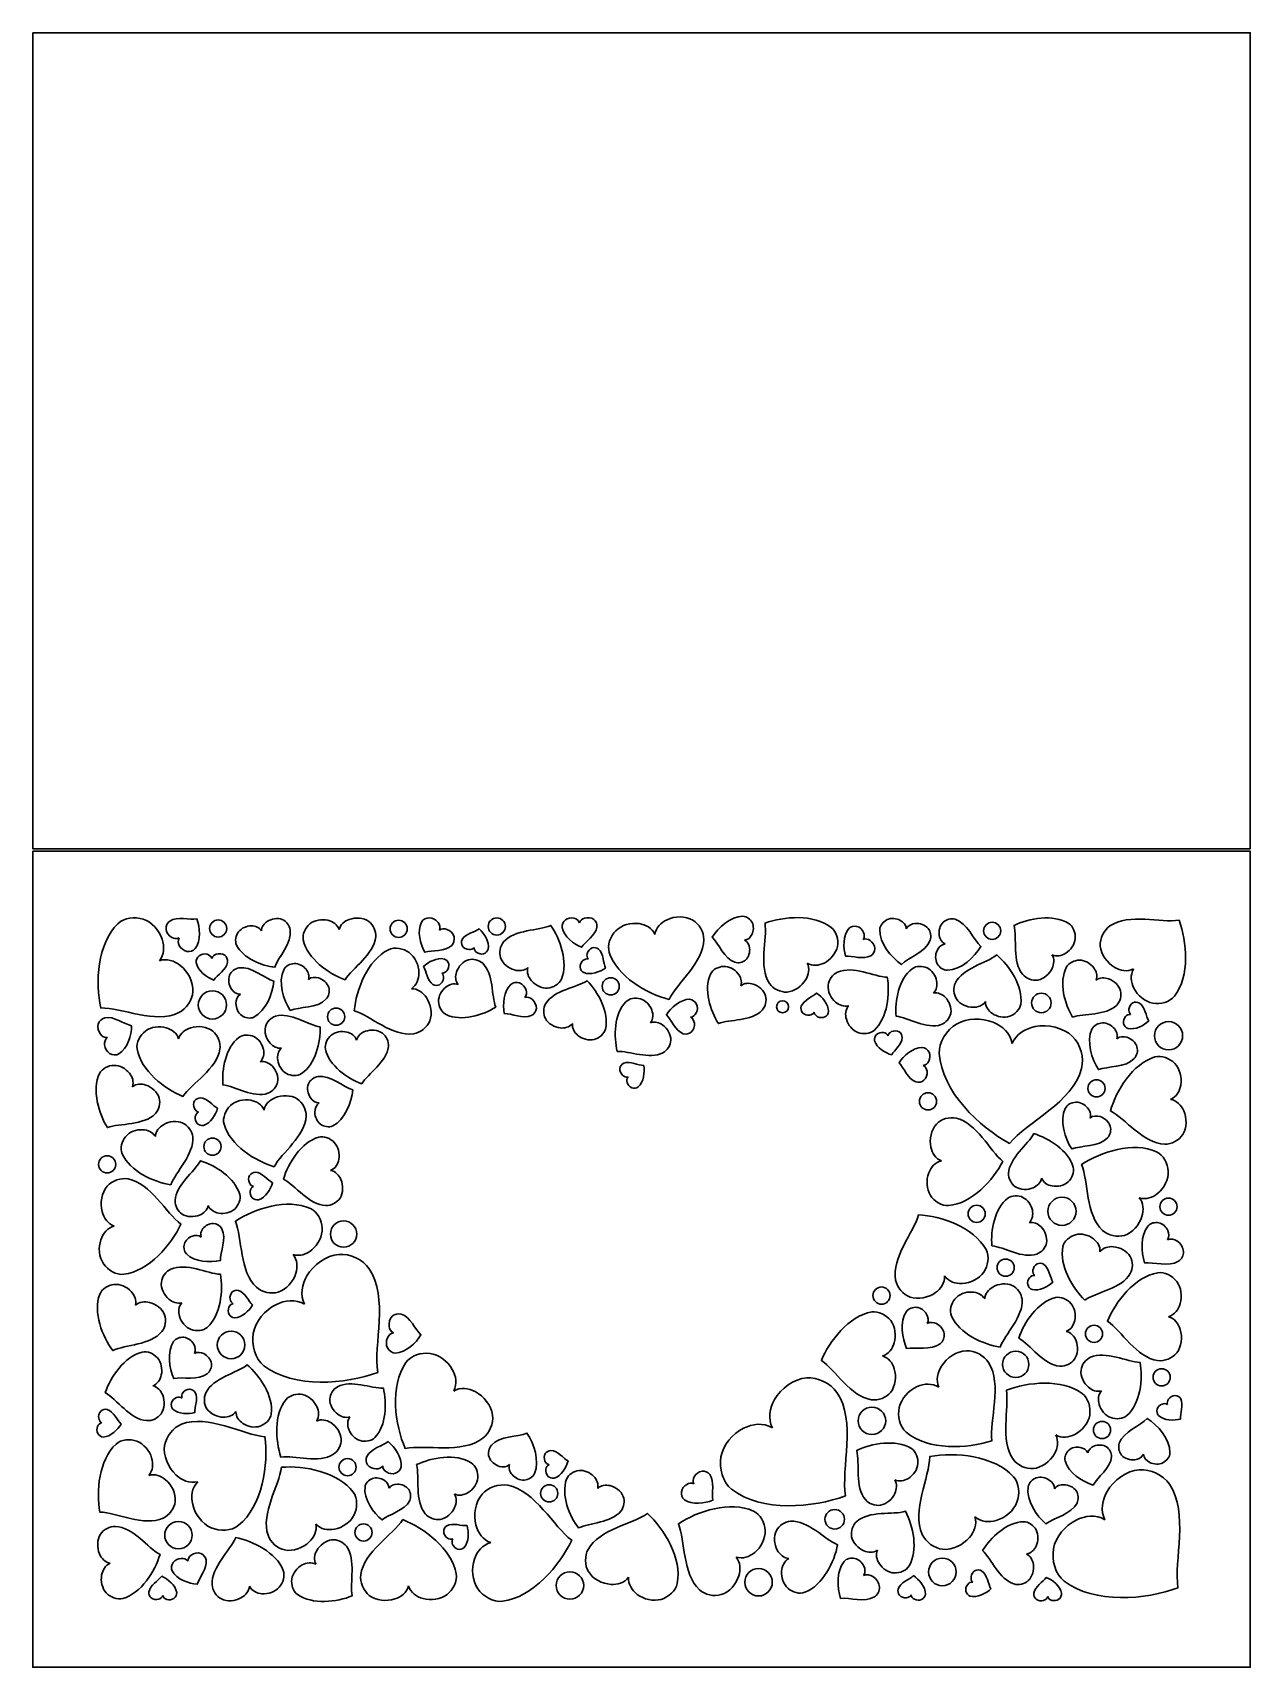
# Model space of a CAD drawing. Header units: millimetres. Extents: x -53 to 54, y -72 to 72.
import ezdxf

# ---------------------------------------------------------------- set-up
doc = ezdxf.new("R2010")
doc.units = ezdxf.units.MM
doc.header["$MEASUREMENT"] = 0
doc.layers.add('layer 1', color=7, linetype='Continuous')

msp = doc.modelspace()

# ---------------------------------------------------------------- linework, layer by layer
at = {"layer": 'layer 1', "lineweight": 30}
for points, knots in [([(-53.4818, 72.0866), (-53.4818, 72.0866), (53.7115, 72.0866), (53.7115, 72.0866), (53.7115, 72.0866), (53.7115, 72.0866), (53.7115, 0.2441), (53.7115, 0.2441), (53.7115, 0.2441), (53.7115, 0.2441), (-53.4818, 0.2441), (-53.4818, 0.2441), (-53.4818, 0.2441), (-53.4818, 0.2441), (-53.4818, 72.0866), (-53.4818, 72.0866)], [0, 0, 0, 0, 0.2, 0.2, 0.2, 0.2, 0.4, 0.4, 0.4, 0.4, 0.6, 0.6, 0.6, 0.6, 1, 1, 1, 1]), ([(-53.4818, 0.0166), (-53.4818, 0.0166), (53.7115, 0.0166), (53.7115, 0.0166), (53.7115, 0.0166), (53.7115, 0.0166), (53.7115, -71.8259), (53.7115, -71.8259), (53.7115, -71.8259), (53.7115, -71.8259), (-53.4818, -71.8259), (-53.4818, -71.8259), (-53.4818, -71.8259), (-53.4818, -71.8259), (-53.4818, 0.0166), (-53.4818, 0.0166)], [0, 0, 0, 0, 0.2, 0.2, 0.2, 0.2, 0.4, 0.4, 0.4, 0.4, 0.6, 0.6, 0.6, 0.6, 1, 1, 1, 1]), ([(-42.3305, -9.6146), (-41.8881, -9.0565), (-41.8743, -8.3633), (-42.0853, -7.7198), (-42.0853, -7.7198), (-42.3361, -6.9508), (-42.9867, -6.2124), (-43.7539, -5.9602), (-43.7539, -5.9602), (-44.4708, -5.7231), (-45.442, -5.8293), (-45.9824, -6.3556), (-45.9824, -6.3556), (-47.789, -8.1153), (-47.9749, -11.5535), (-47.4941, -13.7696), (-47.4941, -13.7696), (-45.66, -13.746), (-42.6695, -15.2107), (-40.6093, -14.1898), (-40.6093, -14.1898), (-39.9464, -13.8617), (-39.4257, -13.0831), (-39.3732, -12.3444), (-39.3732, -12.3444), (-39.3139, -11.4903), (-39.8212, -10.5643), (-40.4908, -10.0309), (-40.4908, -10.0309), (-40.9829, -9.6396), (-41.7036, -9.3846), (-42.3305, -9.6146)], [0, 0, 0, 0, 0.11111111, 0.11111111, 0.11111111, 0.11111111, 0.22222222, 0.22222222, 0.22222222, 0.22222222, 0.33333333, 0.33333333, 0.33333333, 0.33333333, 0.44444444, 0.44444444, 0.44444444, 0.44444444, 0.55555556, 0.55555556, 0.55555556, 0.55555556, 0.66666667, 0.66666667, 0.66666667, 0.66666667, 0.77777778, 0.77777778, 0.77777778, 0.77777778, 1, 1, 1, 1]), ([(-40.5902, -7.6165), (-40.7141, -7.8288), (-40.6851, -8.067), (-40.5804, -8.2779), (-40.5804, -8.2779), (-40.4565, -8.5287), (-40.1972, -8.7492), (-39.9217, -8.799), (-39.9217, -8.799), (-39.6642, -8.8445), (-39.3361, -8.7602), (-39.1777, -8.552), (-39.1777, -8.552), (-38.6457, -7.8592), (-38.7519, -6.671), (-39.026, -5.9355), (-39.026, -5.9355), (-39.6543, -6.0346), (-40.7515, -5.6804), (-41.4073, -6.1323), (-41.4073, -6.1323), (-41.6182, -6.277), (-41.7586, -6.5705), (-41.7392, -6.8255), (-41.7392, -6.8255), (-41.7174, -7.1219), (-41.4983, -7.414), (-41.2418, -7.5642), (-41.2418, -7.5642), (-41.0545, -7.6743), (-40.7941, -7.7255), (-40.5913, -7.6165), (-40.5913, -7.6165), (-40.5913, -7.6165), (-40.5902, -7.6165), (-40.5902, -7.6165)], [0, 0, 0, 0, 0.1, 0.1, 0.1, 0.1, 0.2, 0.2, 0.2, 0.2, 0.3, 0.3, 0.3, 0.3, 0.4, 0.4, 0.4, 0.4, 0.5, 0.5, 0.5, 0.5, 0.6, 0.6, 0.6, 0.6, 0.7, 0.7, 0.7, 0.7, 0.8, 0.8, 0.8, 0.8, 1, 1, 1, 1]), ([(1.3021, -7.2982), (1.0365, -6.7278), (0.4932, -6.4424), (-0.0977, -6.3528), (-0.0977, -6.3528), (-0.8047, -6.2466), (-1.6467, -6.4685), (-2.1512, -6.9758), (-2.1512, -6.9758), (-2.6211, -7.4485), (-2.9242, -8.2575), (-2.7217, -8.8925), (-2.7217, -8.8925), (-2.0464, -11.0176), (0.5966, -12.5292), (2.5383, -13.0267), (2.5383, -13.0267), (3.248, -11.5686), (5.5908, -9.7857), (5.6004, -7.753), (5.6004, -7.753), (5.6046, -7.0982), (5.1954, -6.3775), (4.6331, -6.0441), (4.6331, -6.0441), (3.9811, -5.6582), (3.0484, -5.6913), (2.3605, -6.0096), (2.3605, -6.0096), (1.8563, -6.2441), (1.3684, -6.7112), (1.3021, -7.2982)], [0, 0, 0, 0, 0.11111111, 0.11111111, 0.11111111, 0.11111111, 0.22222222, 0.22222222, 0.22222222, 0.22222222, 0.33333333, 0.33333333, 0.33333333, 0.33333333, 0.44444444, 0.44444444, 0.44444444, 0.44444444, 0.55555556, 0.55555556, 0.55555556, 0.55555556, 0.66666667, 0.66666667, 0.66666667, 0.66666667, 0.77777778, 0.77777778, 0.77777778, 0.77777778, 1, 1, 1, 1]), ([(9.1902, -7.8189), (9.4947, -7.7805), (9.7085, -7.5695), (9.8365, -7.3064), (9.8365, -7.3064), (9.9907, -6.9938), (10.0129, -6.5691), (9.8517, -6.259), (9.8517, -6.259), (9.7014, -5.9697), (9.3694, -5.7093), (9.0428, -5.7093), (9.0428, -5.7093), (7.9527, -5.7093), (6.8584, -6.7165), (6.3377, -7.5463), (6.3377, -7.5463), (6.9124, -8.0934), (7.396, -9.4481), (8.3415, -9.7539), (8.3415, -9.7539), (8.6459, -9.8531), (9.0414, -9.7691), (9.2798, -9.5567), (9.2798, -9.5567), (9.5568, -9.3101), (9.6795, -8.8706), (9.6326, -8.5026), (9.6326, -8.5026), (9.598, -8.2338), (9.4534, -7.9375), (9.1902, -7.8189)], [0, 0, 0, 0, 0.11111111, 0.11111111, 0.11111111, 0.11111111, 0.22222222, 0.22222222, 0.22222222, 0.22222222, 0.33333333, 0.33333333, 0.33333333, 0.33333333, 0.44444444, 0.44444444, 0.44444444, 0.44444444, 0.55555556, 0.55555556, 0.55555556, 0.55555556, 0.66666667, 0.66666667, 0.66666667, 0.66666667, 0.77777778, 0.77777778, 0.77777778, 0.77777778, 1, 1, 1, 1]), ([(14.7077, -9.8298), (15.1804, -10.1095), (15.7138, -10.0474), (16.1851, -9.8199), (16.1851, -9.8199), (16.7474, -9.5472), (17.2449, -8.9725), (17.3592, -8.358), (17.3592, -8.358), (17.4653, -7.7847), (17.2833, -7.0517), (16.8233, -6.6932), (16.8233, -6.6932), (15.288, -5.4931), (12.6351, -5.7079), (10.9883, -6.3059), (10.9883, -6.3059), (11.1965, -7.7089), (10.3862, -10.1508), (11.3828, -11.6226), (11.3828, -11.6226), (11.7024, -12.0964), (12.3529, -12.4149), (12.9247, -12.3775), (12.9247, -12.3775), (13.5848, -12.3349), (14.2406, -11.8498), (14.5796, -11.2808), (14.5796, -11.2808), (14.8276, -10.8631), (14.949, -10.2859), (14.7077, -9.8298)], [0, 0, 0, 0, 0.11111111, 0.11111111, 0.11111111, 0.11111111, 0.22222222, 0.22222222, 0.22222222, 0.22222222, 0.33333333, 0.33333333, 0.33333333, 0.33333333, 0.44444444, 0.44444444, 0.44444444, 0.44444444, 0.55555556, 0.55555556, 0.55555556, 0.55555556, 0.66666667, 0.66666667, 0.66666667, 0.66666667, 0.77777778, 0.77777778, 0.77777778, 0.77777778, 1, 1, 1, 1]), ([(36.2508, -9.0868), (36.6614, -9.277), (37.0939, -9.1835), (37.4608, -8.9574), (37.4608, -8.9574), (37.8989, -8.6871), (38.2598, -8.1745), (38.3025, -7.662), (38.3025, -7.662), (38.3413, -7.1825), (38.1332, -6.5969), (37.7264, -6.3405), (37.7264, -6.3405), (36.3679, -5.4846), (34.2114, -5.8787), (32.9103, -6.5073), (32.9103, -6.5073), (33.1971, -7.6387), (32.7353, -9.7084), (33.6737, -10.8327), (33.6737, -10.8327), (33.9757, -11.194), (34.5352, -11.4007), (34.9995, -11.3234), (34.9995, -11.3234), (35.5367, -11.2338), (36.0356, -10.7819), (36.2659, -10.287), (36.2659, -10.287), (36.4353, -9.9247), (36.4864, -9.441), (36.2508, -9.0868)], [0, 0, 0, 0, 0.11111111, 0.11111111, 0.11111111, 0.11111111, 0.22222222, 0.22222222, 0.22222222, 0.22222222, 0.33333333, 0.33333333, 0.33333333, 0.33333333, 0.44444444, 0.44444444, 0.44444444, 0.44444444, 0.55555556, 0.55555556, 0.55555556, 0.55555556, 0.66666667, 0.66666667, 0.66666667, 0.66666667, 0.77777778, 0.77777778, 0.77777778, 0.77777778, 1, 1, 1, 1]), ([(43.4358, -10.341), (43.1201, -10.8839), (43.1945, -11.4928), (43.4591, -12.0304), (43.4591, -12.0304), (43.7762, -12.6711), (44.4377, -13.2362), (45.1418, -13.3614), (45.1418, -13.3614), (45.799, -13.4772), (46.6355, -13.2637), (47.0422, -12.7346), (47.0422, -12.7346), (48.4022, -10.9678), (48.1334, -7.9347), (47.4349, -6.0565), (47.4349, -6.0565), (45.8322, -6.3073), (43.0319, -5.4007), (41.3562, -6.5514), (41.3562, -6.5514), (40.8161, -6.9218), (40.4594, -7.669), (40.506, -8.322), (40.506, -8.322), (40.5614, -9.0773), (41.1209, -9.8241), (41.7739, -10.2073), (41.7739, -10.2073), (42.2547, -10.487), (42.9161, -10.6207), (43.4358, -10.341)], [0, 0, 0, 0, 0.11111111, 0.11111111, 0.11111111, 0.11111111, 0.22222222, 0.22222222, 0.22222222, 0.22222222, 0.33333333, 0.33333333, 0.33333333, 0.33333333, 0.44444444, 0.44444444, 0.44444444, 0.44444444, 0.55555556, 0.55555556, 0.55555556, 0.55555556, 0.66666667, 0.66666667, 0.66666667, 0.66666667, 0.77777778, 0.77777778, 0.77777778, 0.77777778, 1, 1, 1, 1]), ([(-36.3954, -6.7786), (-36.3954, -7.1963), (-36.7344, -7.5353), (-37.1517, -7.5353), (-37.1517, -7.5353), (-37.5694, -7.5353), (-37.9084, -7.1963), (-37.9084, -6.7786), (-37.9084, -6.7786), (-37.9084, -6.3613), (-37.5694, -6.0237), (-37.1517, -6.0237), (-37.1517, -6.0237), (-36.7344, -6.0237), (-36.3954, -6.3613), (-36.3954, -6.7786)], [0, 0, 0, 0, 0.2, 0.2, 0.2, 0.2, 0.4, 0.4, 0.4, 0.4, 0.6, 0.6, 0.6, 0.6, 1, 1, 1, 1]), ([(-33.3375, -6.9853), (-33.5372, -6.6767), (-33.8737, -6.5553), (-34.2237, -6.5528), (-34.2237, -6.5528), (-34.641, -6.5486), (-35.1095, -6.7454), (-35.3603, -7.0792), (-35.3603, -7.0792), (-35.5935, -7.3907), (-35.7021, -7.8839), (-35.5342, -8.2338), (-35.5342, -8.2338), (-34.9705, -9.4079), (-33.3195, -10.0665), (-32.1564, -10.1963), (-32.1564, -10.1963), (-31.8643, -9.295), (-30.6557, -8.074), (-30.8144, -6.8971), (-30.8144, -6.8971), (-30.8666, -6.5197), (-31.1615, -6.1366), (-31.5143, -5.9891), (-31.5143, -5.9891), (-31.9221, -5.818), (-32.4584, -5.9147), (-32.8302, -6.1545), (-32.8302, -6.1545), (-33.1018, -6.3309), (-33.3456, -6.641), (-33.3375, -6.9853)], [0, 0, 0, 0, 0.11111111, 0.11111111, 0.11111111, 0.11111111, 0.22222222, 0.22222222, 0.22222222, 0.22222222, 0.33333333, 0.33333333, 0.33333333, 0.33333333, 0.44444444, 0.44444444, 0.44444444, 0.44444444, 0.55555556, 0.55555556, 0.55555556, 0.55555556, 0.66666667, 0.66666667, 0.66666667, 0.66666667, 0.77777778, 0.77777778, 0.77777778, 0.77777778, 1, 1, 1, 1]), ([(-26.5038, -6.8753), (-26.6636, -6.4244), (-27.0534, -6.1697), (-27.4944, -6.0607), (-27.4944, -6.0607), (-28.0225, -5.9284), (-28.6741, -6.036), (-29.0918, -6.3831), (-29.0918, -6.3831), (-29.4816, -6.707), (-29.7684, -7.2982), (-29.6608, -7.7928), (-29.6608, -7.7928), (-29.3024, -9.4491), (-27.4119, -10.7805), (-25.9789, -11.2959), (-25.9789, -11.2959), (-25.3379, -10.2443), (-23.4389, -9.0635), (-23.2847, -7.5268), (-23.2847, -7.5268), (-23.235, -7.0323), (-23.4929, -6.4576), (-23.895, -6.1655), (-23.895, -6.1655), (-24.3596, -5.8265), (-25.068, -5.7852), (-25.6109, -5.9767), (-25.6109, -5.9767), (-26.0092, -6.1171), (-26.4114, -6.4368), (-26.5038, -6.8753)], [0, 0, 0, 0, 0.11111111, 0.11111111, 0.11111111, 0.11111111, 0.22222222, 0.22222222, 0.22222222, 0.22222222, 0.33333333, 0.33333333, 0.33333333, 0.33333333, 0.44444444, 0.44444444, 0.44444444, 0.44444444, 0.55555556, 0.55555556, 0.55555556, 0.55555556, 0.66666667, 0.66666667, 0.66666667, 0.66666667, 0.77777778, 0.77777778, 0.77777778, 0.77777778, 1, 1, 1, 1]), ([(-20.5108, -6.8118), (-20.5108, -7.2291), (-20.8484, -7.5681), (-21.2658, -7.5681), (-21.2658, -7.5681), (-21.6835, -7.5681), (-22.0225, -7.2291), (-22.0225, -6.8118), (-22.0225, -6.8118), (-22.0225, -6.3941), (-21.6835, -6.0565), (-21.2658, -6.0565), (-21.2658, -6.0565), (-20.8484, -6.0565), (-20.5108, -6.3941), (-20.5108, -6.8118)], [0, 0, 0, 0, 0.2, 0.2, 0.2, 0.2, 0.4, 0.4, 0.4, 0.4, 0.6, 0.6, 0.6, 0.6, 1, 1, 1, 1]), ([(-17.6749, -6.9151), (-17.5877, -6.6795), (-17.6583, -6.4452), (-17.8001, -6.2509), (-17.8001, -6.2509), (-17.9684, -6.0208), (-18.2672, -5.843), (-18.554, -5.843), (-18.554, -5.843), (-18.82, -5.8416), (-19.1354, -5.9834), (-19.2595, -6.2191), (-19.2595, -6.2191), (-19.673, -7.0086), (-19.3601, -8.1844), (-18.9561, -8.8759), (-18.9561, -8.8759), (-18.3416, -8.6681), (-17.1771, -8.8332), (-16.5957, -8.2656), (-16.5957, -8.2656), (-16.4098, -8.0821), (-16.3188, -7.7639), (-16.3819, -7.5103), (-16.3819, -7.5103), (-16.4553, -7.2153), (-16.728, -6.9606), (-17.0106, -6.8545), (-17.0106, -6.8545), (-17.2187, -6.7758), (-17.49, -6.7691), (-17.6749, -6.9151)], [0, 0, 0, 0, 0.11111111, 0.11111111, 0.11111111, 0.11111111, 0.22222222, 0.22222222, 0.22222222, 0.22222222, 0.33333333, 0.33333333, 0.33333333, 0.33333333, 0.44444444, 0.44444444, 0.44444444, 0.44444444, 0.55555556, 0.55555556, 0.55555556, 0.55555556, 0.66666667, 0.66666667, 0.66666667, 0.66666667, 0.77777778, 0.77777778, 0.77777778, 0.77777778, 1, 1, 1, 1]), ([(-14.6279, -8.4529), (-14.636, -8.6363), (-14.5355, -8.7838), (-14.3951, -8.8857), (-14.3951, -8.8857), (-14.2282, -9.0096), (-13.9816, -9.0664), (-13.783, -9.0043), (-13.783, -9.0043), (-13.5985, -8.9464), (-13.4112, -8.7796), (-13.3766, -8.588), (-13.3766, -8.588), (-13.2623, -7.9498), (-13.7375, -7.2044), (-14.1689, -6.8132), (-14.1689, -6.8132), (-14.5492, -7.0915), (-15.3927, -7.2333), (-15.6711, -7.7544), (-15.6711, -7.7544), (-15.7607, -7.9223), (-15.7536, -8.1622), (-15.6531, -8.3248), (-15.6531, -8.3248), (-15.5388, -8.5122), (-15.2936, -8.6307), (-15.0742, -8.6416), (-15.0742, -8.6416), (-14.913, -8.6501), (-14.7242, -8.5951), (-14.6279, -8.4529)], [0, 0, 0, 0, 0.11111111, 0.11111111, 0.11111111, 0.11111111, 0.22222222, 0.22222222, 0.22222222, 0.22222222, 0.33333333, 0.33333333, 0.33333333, 0.33333333, 0.44444444, 0.44444444, 0.44444444, 0.44444444, 0.55555556, 0.55555556, 0.55555556, 0.55555556, 0.66666667, 0.66666667, 0.66666667, 0.66666667, 0.77777778, 0.77777778, 0.77777778, 0.77777778, 1, 1, 1, 1]), ([(-11.8692, -6.6008), (-11.8692, -7.0185), (-12.2079, -7.3575), (-12.6255, -7.3575), (-12.6255, -7.3575), (-13.0432, -7.3575), (-13.3823, -7.0185), (-13.3823, -6.6008), (-13.3823, -6.6008), (-13.3823, -6.1835), (-13.0432, -5.8459), (-12.6255, -5.8459), (-12.6255, -5.8459), (-12.2079, -5.8459), (-11.8692, -6.1835), (-11.8692, -6.6008)], [0, 0, 0, 0, 0.2, 0.2, 0.2, 0.2, 0.4, 0.4, 0.4, 0.4, 0.6, 0.6, 0.6, 0.6, 1, 1, 1, 1]), ([(-9.8859, -10.2252), (-10.0086, -10.6606), (-9.846, -11.0712), (-9.5634, -11.3979), (-9.5634, -11.3979), (-9.2272, -11.7877), (-8.6638, -12.0607), (-8.1499, -12.0209), (-8.1499, -12.0209), (-7.6715, -11.9821), (-7.1271, -11.6819), (-6.9398, -11.2395), (-6.9398, -11.2395), (-6.3115, -9.7606), (-7.0485, -7.6965), (-7.8768, -6.5126), (-7.8768, -6.5126), (-8.9475, -6.9786), (-11.0641, -6.8545), (-12.0234, -7.9611), (-12.0234, -7.9611), (-12.332, -8.3178), (-12.4463, -8.9023), (-12.295, -9.3486), (-12.295, -9.3486), (-12.1197, -9.8654), (-11.5947, -10.2845), (-11.0698, -10.4334), (-11.0698, -10.4334), (-10.6839, -10.542), (-10.1974, -10.5145), (-9.8859, -10.2252)], [0, 0, 0, 0, 0.11111111, 0.11111111, 0.11111111, 0.11111111, 0.22222222, 0.22222222, 0.22222222, 0.22222222, 0.33333333, 0.33333333, 0.33333333, 0.33333333, 0.44444444, 0.44444444, 0.44444444, 0.44444444, 0.55555556, 0.55555556, 0.55555556, 0.55555556, 0.66666667, 0.66666667, 0.66666667, 0.66666667, 0.77777778, 0.77777778, 0.77777778, 0.77777778, 1, 1, 1, 1]), ([(-5.3481, -6.2921), (-5.4183, -6.0731), (-5.6031, -5.9436), (-5.8138, -5.8857), (-5.8138, -5.8857), (-6.066, -5.8141), (-6.3831, -5.8568), (-6.5885, -6.0194), (-6.5885, -6.0194), (-6.7814, -6.1697), (-6.9275, -6.4505), (-6.8834, -6.6904), (-6.8834, -6.6904), (-6.7331, -7.4937), (-5.8402, -8.1622), (-5.1565, -8.4296), (-5.1565, -8.4296), (-4.8327, -7.9322), (-3.9013, -7.3893), (-3.8061, -6.6505), (-3.8061, -6.6505), (-3.7743, -6.4135), (-3.8915, -6.1323), (-4.0802, -5.9863), (-4.0802, -5.9863), (-4.3007, -5.8169), (-4.6411, -5.7866), (-4.9043, -5.872), (-4.9043, -5.872), (-5.0987, -5.9341), (-5.2973, -6.0815), (-5.3481, -6.2921)], [0, 0, 0, 0, 0.11111111, 0.11111111, 0.11111111, 0.11111111, 0.22222222, 0.22222222, 0.22222222, 0.22222222, 0.33333333, 0.33333333, 0.33333333, 0.33333333, 0.44444444, 0.44444444, 0.44444444, 0.44444444, 0.55555556, 0.55555556, 0.55555556, 0.55555556, 0.66666667, 0.66666667, 0.66666667, 0.66666667, 0.77777778, 0.77777778, 0.77777778, 0.77777778, 1, 1, 1, 1]), ([(19.6356, -7.7435), (19.7637, -7.5519), (19.7513, -7.3286), (19.6674, -7.1261), (19.6674, -7.1261), (19.5668, -6.8834), (19.3379, -6.6615), (19.0832, -6.5994), (19.0832, -6.5994), (18.8461, -6.5415), (18.5346, -6.5994), (18.3734, -6.7828), (18.3734, -6.7828), (17.8347, -7.3974), (17.8622, -8.5122), (18.0728, -9.2149), (18.0728, -9.2149), (18.6641, -9.1613), (19.6674, -9.5596), (20.307, -9.1778), (20.307, -9.1778), (20.5123, -9.0551), (20.6608, -8.7905), (20.6597, -8.551), (20.6597, -8.551), (20.6569, -8.2737), (20.4692, -7.9872), (20.2392, -7.8316), (20.2392, -7.8316), (20.0713, -7.717), (19.8314, -7.6538), (19.6356, -7.7435)], [0, 0, 0, 0, 0.11111111, 0.11111111, 0.11111111, 0.11111111, 0.22222222, 0.22222222, 0.22222222, 0.22222222, 0.33333333, 0.33333333, 0.33333333, 0.33333333, 0.44444444, 0.44444444, 0.44444444, 0.44444444, 0.55555556, 0.55555556, 0.55555556, 0.55555556, 0.66666667, 0.66666667, 0.66666667, 0.66666667, 0.77777778, 0.77777778, 0.77777778, 0.77777778, 1, 1, 1, 1]), ([(23.428, -6.7994), (23.3977, -6.4618), (23.1743, -6.2163), (22.8907, -6.0621), (22.8907, -6.0621), (22.5503, -5.8773), (22.0818, -5.836), (21.7329, -6), (21.7329, -6), (21.4066, -6.1545), (21.1046, -6.5098), (21.0894, -6.8696), (21.0894, -6.8696), (21.0425, -8.074), (22.1065, -9.3281), (23.0022, -9.9384), (23.0022, -9.9384), (23.6305, -9.3267), (25.1492, -8.8526), (25.5281, -7.8218), (25.5281, -7.8218), (25.6508, -7.4898), (25.575, -7.0488), (25.3503, -6.7758), (25.3503, -6.7758), (25.0899, -6.459), (24.6105, -6.3045), (24.2023, -6.3405), (24.2023, -6.3405), (23.9035, -6.3666), (23.5702, -6.514), (23.428, -6.7994)], [0, 0, 0, 0, 0.11111111, 0.11111111, 0.11111111, 0.11111111, 0.22222222, 0.22222222, 0.22222222, 0.22222222, 0.33333333, 0.33333333, 0.33333333, 0.33333333, 0.44444444, 0.44444444, 0.44444444, 0.44444444, 0.55555556, 0.55555556, 0.55555556, 0.55555556, 0.66666667, 0.66666667, 0.66666667, 0.66666667, 0.77777778, 0.77777778, 0.77777778, 0.77777778, 1, 1, 1, 1]), ([(26.8344, -8.1361), (26.4982, -8.1869), (26.2682, -8.4268), (26.1331, -8.7203), (26.1331, -8.7203), (25.9719, -9.0717), (25.9609, -9.5416), (26.1483, -9.8792), (26.1483, -9.8792), (26.3232, -10.1949), (26.6982, -10.4732), (27.0577, -10.4634), (27.0577, -10.4634), (28.2621, -10.432), (29.4432, -9.2869), (29.9932, -8.3538), (29.9932, -8.3538), (29.3427, -7.7667), (28.7694, -6.2826), (27.7153, -5.9725), (27.7153, -5.9725), (27.3763, -5.872), (26.9406, -5.9767), (26.6831, -6.2177), (26.6831, -6.2177), (26.3853, -6.4989), (26.2626, -6.9882), (26.3247, -7.3917), (26.3247, -7.3917), (26.3702, -7.6895), (26.5395, -8.0133), (26.8344, -8.1361)], [0, 0, 0, 0, 0.11111111, 0.11111111, 0.11111111, 0.11111111, 0.22222222, 0.22222222, 0.22222222, 0.22222222, 0.33333333, 0.33333333, 0.33333333, 0.33333333, 0.44444444, 0.44444444, 0.44444444, 0.44444444, 0.55555556, 0.55555556, 0.55555556, 0.55555556, 0.66666667, 0.66666667, 0.66666667, 0.66666667, 0.77777778, 0.77777778, 0.77777778, 0.77777778, 1, 1, 1, 1]), ([(31.7405, -6.9853), (31.7405, -7.403), (31.4029, -7.742), (30.9852, -7.742), (30.9852, -7.742), (30.5675, -7.742), (30.2288, -7.403), (30.2288, -6.9853), (30.2288, -6.9853), (30.2288, -6.5676), (30.5675, -6.229), (30.9852, -6.229), (30.9852, -6.229), (31.4029, -6.229), (31.7405, -6.5676), (31.7405, -6.9853)], [0, 0, 0, 0, 0.2, 0.2, 0.2, 0.2, 0.4, 0.4, 0.4, 0.4, 0.6, 0.6, 0.6, 0.6, 1, 1, 1, 1]), ([(-20.1454, -12.084), (-19.6645, -11.7616), (-19.4814, -11.2271), (-19.4839, -10.6772), (-19.4839, -10.6772), (-19.4881, -10.0185), (-19.8077, -9.2854), (-20.3411, -8.8981), (-20.3411, -8.8981), (-20.8372, -8.5372), (-21.6157, -8.377), (-22.1643, -8.6515), (-22.1643, -8.6515), (-24.0012, -9.5663), (-25.0003, -12.1832), (-25.1781, -14.019), (-25.1781, -14.019), (-23.7518, -14.4572), (-21.7992, -16.3339), (-19.9499, -16.0556), (-19.9499, -16.0556), (-19.3544, -15.966), (-18.7579, -15.4933), (-18.5332, -14.9338), (-18.5332, -14.9338), (-18.2756, -14.2861), (-18.4383, -13.4429), (-18.8238, -12.864), (-18.8238, -12.864), (-19.1078, -12.4382), (-19.6024, -12.0607), (-20.1454, -12.084)], [0, 0, 0, 0, 0.11111111, 0.11111111, 0.11111111, 0.11111111, 0.22222222, 0.22222222, 0.22222222, 0.22222222, 0.33333333, 0.33333333, 0.33333333, 0.33333333, 0.44444444, 0.44444444, 0.44444444, 0.44444444, 0.55555556, 0.55555556, 0.55555556, 0.55555556, 0.66666667, 0.66666667, 0.66666667, 0.66666667, 0.77777778, 0.77777778, 0.77777778, 0.77777778, 1, 1, 1, 1]), ([(-4.5737, -9.4728), (-4.7501, -9.4259), (-4.9156, -9.4946), (-5.0451, -9.6104), (-5.0451, -9.6104), (-5.2006, -9.7483), (-5.3068, -9.9772), (-5.2874, -10.1836), (-5.2874, -10.1836), (-5.2694, -10.3766), (-5.1456, -10.5957), (-4.9664, -10.6687), (-4.9664, -10.6687), (-4.3656, -10.9128), (-3.5373, -10.6041), (-3.0646, -10.2623), (-3.0646, -10.2623), (-3.2575, -9.8337), (-3.2205, -8.9782), (-3.6724, -8.5975), (-3.6724, -8.5975), (-3.8184, -8.4751), (-4.0555, -8.4324), (-4.2347, -8.4956), (-4.2347, -8.4956), (-4.4415, -8.57), (-4.608, -8.7852), (-4.6648, -8.9972), (-4.6648, -8.9972), (-4.706, -9.1532), (-4.6923, -9.3486), (-4.5737, -9.4728)], [0, 0, 0, 0, 0.11111111, 0.11111111, 0.11111111, 0.11111111, 0.22222222, 0.22222222, 0.22222222, 0.22222222, 0.33333333, 0.33333333, 0.33333333, 0.33333333, 0.44444444, 0.44444444, 0.44444444, 0.44444444, 0.55555556, 0.55555556, 0.55555556, 0.55555556, 0.66666667, 0.66666667, 0.66666667, 0.66666667, 0.77777778, 0.77777778, 0.77777778, 0.77777778, 1, 1, 1, 1]), ([(-37.7126, -9.4163), (-37.7761, -9.2191), (-37.9416, -9.1048), (-38.1317, -9.0523), (-38.1317, -9.0523), (-38.3575, -8.9891), (-38.6401, -9.029), (-38.8249, -9.1736), (-38.8249, -9.1736), (-38.9971, -9.3087), (-39.1266, -9.561), (-39.0867, -9.7758), (-39.0867, -9.7758), (-38.9502, -10.4937), (-38.1497, -11.092), (-37.5362, -11.3301), (-37.5362, -11.3301), (-37.2484, -10.8839), (-36.4148, -10.396), (-36.3304, -9.7345), (-36.3304, -9.7345), (-36.3029, -9.5211), (-36.4077, -9.2703), (-36.5784, -9.1394), (-36.5784, -9.1394), (-36.7742, -8.9877), (-37.0801, -8.9616), (-37.3172, -9.0385), (-37.3172, -9.0385), (-37.4897, -9.0939), (-37.6671, -9.2276), (-37.7126, -9.4163)], [0, 0, 0, 0, 0.11111111, 0.11111111, 0.11111111, 0.11111111, 0.22222222, 0.22222222, 0.22222222, 0.22222222, 0.33333333, 0.33333333, 0.33333333, 0.33333333, 0.44444444, 0.44444444, 0.44444444, 0.44444444, 0.55555556, 0.55555556, 0.55555556, 0.55555556, 0.66666667, 0.66666667, 0.66666667, 0.66666667, 0.77777778, 0.77777778, 0.77777778, 0.77777778, 1, 1, 1, 1]), ([(-35.2019, -12.5705), (-35.4845, -12.7607), (-35.5907, -13.0736), (-35.5878, -13.3974), (-35.5878, -13.3974), (-35.585, -13.7834), (-35.3949, -14.2145), (-35.082, -14.4406), (-35.082, -14.4406), (-34.7899, -14.6515), (-34.3323, -14.7436), (-34.0099, -14.5824), (-34.0099, -14.5824), (-32.9335, -14.0423), (-32.3508, -12.5045), (-32.2488, -11.4254), (-32.2488, -11.4254), (-33.0881, -11.1703), (-34.2374, -10.0707), (-35.3233, -10.2376), (-35.3233, -10.2376), (-35.6732, -10.2912), (-36.0232, -10.5696), (-36.1526, -10.8991), (-36.1526, -10.8991), (-36.3043, -11.2793), (-36.208, -11.7739), (-35.9791, -12.1144), (-35.9791, -12.1144), (-35.8126, -12.3638), (-35.5201, -12.5843), (-35.2019, -12.5705)], [0, 0, 0, 0, 0.11111111, 0.11111111, 0.11111111, 0.11111111, 0.22222222, 0.22222222, 0.22222222, 0.22222222, 0.33333333, 0.33333333, 0.33333333, 0.33333333, 0.44444444, 0.44444444, 0.44444444, 0.44444444, 0.55555556, 0.55555556, 0.55555556, 0.55555556, 0.66666667, 0.66666667, 0.66666667, 0.66666667, 0.77777778, 0.77777778, 0.77777778, 0.77777778, 1, 1, 1, 1]), ([(-29.2033, -11.2585), (-29.0999, -10.9347), (-29.2103, -10.6221), (-29.4128, -10.3699), (-29.4128, -10.3699), (-29.6541, -10.0679), (-30.0701, -9.8474), (-30.456, -9.864), (-30.456, -9.864), (-30.8158, -9.8792), (-31.2317, -10.0887), (-31.3849, -10.4154), (-31.3849, -10.4154), (-31.8974, -11.5065), (-31.4028, -13.075), (-30.8144, -13.9859), (-30.8144, -13.9859), (-29.9984, -13.6662), (-28.4152, -13.819), (-27.6641, -13.0157), (-27.6641, -13.0157), (-27.4228, -12.7564), (-27.3209, -12.3211), (-27.4228, -11.9821), (-27.4228, -11.9821), (-27.5385, -11.5908), (-27.9216, -11.2614), (-28.3118, -11.1361), (-28.3118, -11.1361), (-28.5969, -11.0437), (-28.9623, -11.0507), (-29.2033, -11.2585)], [0, 0, 0, 0, 0.11111111, 0.11111111, 0.11111111, 0.11111111, 0.22222222, 0.22222222, 0.22222222, 0.22222222, 0.33333333, 0.33333333, 0.33333333, 0.33333333, 0.44444444, 0.44444444, 0.44444444, 0.44444444, 0.55555556, 0.55555556, 0.55555556, 0.55555556, 0.66666667, 0.66666667, 0.66666667, 0.66666667, 0.77777778, 0.77777778, 0.77777778, 0.77777778, 1, 1, 1, 1]), ([(-17.4681, -10.7103), (-17.2861, -10.7336), (-17.1305, -10.6426), (-17.0173, -10.5103), (-17.0173, -10.5103), (-16.8811, -10.3519), (-16.8053, -10.1081), (-16.8532, -9.9053), (-16.8532, -9.9053), (-16.8973, -9.7151), (-17.0504, -9.5155), (-17.2392, -9.4671), (-17.2392, -9.4671), (-17.8717, -9.3045), (-18.6545, -9.725), (-19.0789, -10.1286), (-19.0789, -10.1286), (-18.8281, -10.5311), (-18.7484, -11.3884), (-18.2467, -11.7051), (-18.2467, -11.7051), (-18.0855, -11.8071), (-17.8428, -11.818), (-17.6734, -11.7298), (-17.6734, -11.7298), (-17.4762, -11.6279), (-17.3411, -11.3922), (-17.3136, -11.1717), (-17.3136, -11.1717), (-17.2931, -11.0105), (-17.333, -10.8176), (-17.4681, -10.7103)], [0, 0, 0, 0, 0.11111111, 0.11111111, 0.11111111, 0.11111111, 0.22222222, 0.22222222, 0.22222222, 0.22222222, 0.33333333, 0.33333333, 0.33333333, 0.33333333, 0.44444444, 0.44444444, 0.44444444, 0.44444444, 0.55555556, 0.55555556, 0.55555556, 0.55555556, 0.66666667, 0.66666667, 0.66666667, 0.66666667, 0.77777778, 0.77777778, 0.77777778, 0.77777778, 1, 1, 1, 1]), ([(-16.032, -11.7051), (-16.4274, -11.5743), (-16.8105, -11.7051), (-17.1206, -11.9489), (-17.1206, -11.9489), (-17.4928, -12.2414), (-17.7669, -12.7455), (-17.7518, -13.2182), (-17.7518, -13.2182), (-17.738, -13.6578), (-17.4858, -14.1689), (-17.0889, -14.3605), (-17.0889, -14.3605), (-15.7621, -14.9973), (-13.8384, -14.4117), (-12.7208, -13.7047), (-12.7208, -13.7047), (-13.0997, -12.7028), (-12.8958, -10.771), (-13.8673, -9.845), (-13.8673, -9.845), (-14.1813, -9.5472), (-14.7119, -9.4177), (-15.1267, -9.5363), (-15.1267, -9.5363), (-15.6076, -9.6753), (-16.0143, -10.1385), (-16.1727, -10.6122), (-16.1727, -10.6122), (-16.2884, -10.9611), (-16.2842, -11.4074), (-16.032, -11.7051)], [0, 0, 0, 0, 0.11111111, 0.11111111, 0.11111111, 0.11111111, 0.22222222, 0.22222222, 0.22222222, 0.22222222, 0.33333333, 0.33333333, 0.33333333, 0.33333333, 0.44444444, 0.44444444, 0.44444444, 0.44444444, 0.55555556, 0.55555556, 0.55555556, 0.55555556, 0.66666667, 0.66666667, 0.66666667, 0.66666667, 0.77777778, 0.77777778, 0.77777778, 0.77777778, 1, 1, 1, 1]), ([(18.3554, -13.5766), (18.0605, -13.9181), (18.033, -14.3591), (18.1501, -14.7754), (18.1501, -14.7754), (18.2894, -15.27), (18.6835, -15.7579), (19.1643, -15.9399), (19.1643, -15.9399), (19.6152, -16.1078), (20.235, -16.068), (20.5934, -15.7469), (20.5934, -15.7469), (21.7897, -14.6748), (21.9989, -12.4918), (21.7523, -11.0698), (21.7523, -11.0698), (20.5853, -11.0356), (18.7219, -10.0238), (17.3839, -10.6179), (17.3839, -10.6179), (16.9528, -10.8094), (16.6014, -11.2903), (16.5474, -11.7588), (16.5474, -11.7588), (16.4867, -12.3017), (16.7845, -12.9039), (17.1965, -13.2609), (17.1965, -13.2609), (17.4996, -13.5227), (17.9518, -13.7061), (18.3554, -13.5766)], [0, 0, 0, 0, 0.11111111, 0.11111111, 0.11111111, 0.11111111, 0.22222222, 0.22222222, 0.22222222, 0.22222222, 0.33333333, 0.33333333, 0.33333333, 0.33333333, 0.44444444, 0.44444444, 0.44444444, 0.44444444, 0.55555556, 0.55555556, 0.55555556, 0.55555556, 0.66666667, 0.66666667, 0.66666667, 0.66666667, 0.77777778, 0.77777778, 0.77777778, 0.77777778, 1, 1, 1, 1]), ([(25.8216, -12.4671), (26.1179, -12.175), (26.1744, -11.7739), (26.0985, -11.3855), (26.0985, -11.3855), (26.0079, -10.9223), (25.6826, -10.4482), (25.2554, -10.2471), (25.2554, -10.2471), (24.8571, -10.0598), (24.2867, -10.0513), (23.9367, -10.3187), (23.9367, -10.3187), (22.7651, -11.2106), (22.4123, -13.1893), (22.5351, -14.508), (22.5351, -14.508), (23.5991, -14.6237), (25.2279, -15.6848), (26.4943, -15.241), (26.4943, -15.241), (26.9022, -15.0978), (27.2592, -14.6829), (27.3417, -14.2586), (27.3417, -14.2586), (27.4366, -13.7682), (27.208, -13.1949), (26.8581, -12.8393), (26.8581, -12.8393), (26.6002, -12.5776), (26.2019, -12.3775), (25.8216, -12.4671)], [0, 0, 0, 0, 0.11111111, 0.11111111, 0.11111111, 0.11111111, 0.22222222, 0.22222222, 0.22222222, 0.22222222, 0.33333333, 0.33333333, 0.33333333, 0.33333333, 0.44444444, 0.44444444, 0.44444444, 0.44444444, 0.55555556, 0.55555556, 0.55555556, 0.55555556, 0.66666667, 0.66666667, 0.66666667, 0.66666667, 0.77777778, 0.77777778, 0.77777778, 0.77777778, 1, 1, 1, 1]), ([(30.3939, -13.2154), (30.3872, -13.6687), (30.649, -14.0243), (31.006, -14.267), (31.006, -14.267), (31.4304, -14.5577), (32.0464, -14.6777), (32.5314, -14.5066), (32.5314, -14.5066), (32.9847, -14.3482), (33.4338, -13.9181), (33.503, -13.4429), (33.503, -13.4429), (33.7302, -11.8526), (32.4902, -10.0446), (31.3877, -9.1129), (31.3877, -9.1129), (30.4698, -9.8365), (28.393, -10.2581), (27.7481, -11.5743), (27.7481, -11.5743), (27.5414, -11.9972), (27.5802, -12.5927), (27.8405, -12.9854), (27.8405, -12.9854), (28.1422, -13.4401), (28.7585, -13.7103), (29.3039, -13.7185), (29.3039, -13.7185), (29.7036, -13.7255), (30.1668, -13.5752), (30.3939, -13.2154)], [0, 0, 0, 0, 0.11111111, 0.11111111, 0.11111111, 0.11111111, 0.22222222, 0.22222222, 0.22222222, 0.22222222, 0.33333333, 0.33333333, 0.33333333, 0.33333333, 0.44444444, 0.44444444, 0.44444444, 0.44444444, 0.55555556, 0.55555556, 0.55555556, 0.55555556, 0.66666667, 0.66666667, 0.66666667, 0.66666667, 0.77777778, 0.77777778, 0.77777778, 0.77777778, 1, 1, 1, 1]), ([(40.1408, -11.3234), (40.2802, -10.9322), (40.1588, -10.5463), (39.9218, -10.2291), (39.9218, -10.2291), (39.6392, -9.8502), (39.1418, -9.5638), (38.6691, -9.5677), (38.6691, -9.5677), (38.2295, -9.5705), (37.7113, -9.8104), (37.5116, -10.203), (37.5116, -10.203), (36.842, -11.5136), (37.3807, -13.451), (38.0616, -14.5866), (38.0616, -14.5866), (39.0716, -14.2296), (40.9981, -14.4819), (41.9474, -13.5325), (41.9474, -13.5325), (42.2533, -13.2263), (42.3954, -12.6986), (42.2864, -12.2812), (42.2864, -12.2812), (42.1598, -11.7976), (41.7065, -11.3799), (41.2352, -11.2106), (41.2352, -11.2106), (40.8905, -11.085), (40.4442, -11.0783), (40.1408, -11.3234)], [0, 0, 0, 0, 0.11111111, 0.11111111, 0.11111111, 0.11111111, 0.22222222, 0.22222222, 0.22222222, 0.22222222, 0.33333333, 0.33333333, 0.33333333, 0.33333333, 0.44444444, 0.44444444, 0.44444444, 0.44444444, 0.55555556, 0.55555556, 0.55555556, 0.55555556, 0.66666667, 0.66666667, 0.66666667, 0.66666667, 0.77777778, 0.77777778, 0.77777778, 0.77777778, 1, 1, 1, 1]), ([(-10.148, -12.8517), (-9.9906, -12.6615), (-9.9811, -12.4216), (-10.0499, -12.1973), (-10.0499, -12.1973), (-10.1314, -11.9299), (-10.3519, -11.6692), (-10.6165, -11.5771), (-10.6165, -11.5771), (-10.8631, -11.4903), (-11.1993, -11.5192), (-11.3908, -11.6981), (-11.3908, -11.6981), (-12.029, -12.295), (-12.1172, -13.4842), (-11.9655, -14.2557), (-11.9655, -14.2557), (-11.3301, -14.26), (-10.305, -14.7877), (-9.5842, -14.4487), (-9.5842, -14.4487), (-9.3514, -14.34), (-9.1666, -14.0741), (-9.1433, -13.8176), (-9.1433, -13.8176), (-9.1158, -13.5227), (-9.2851, -13.1988), (-9.514, -13.0087), (-9.514, -13.0087), (-9.682, -12.8711), (-9.93, -12.7772), (-10.148, -12.8517)], [0, 0, 0, 0, 0.11111111, 0.11111111, 0.11111111, 0.11111111, 0.22222222, 0.22222222, 0.22222222, 0.22222222, 0.33333333, 0.33333333, 0.33333333, 0.33333333, 0.44444444, 0.44444444, 0.44444444, 0.44444444, 0.55555556, 0.55555556, 0.55555556, 0.55555556, 0.66666667, 0.66666667, 0.66666667, 0.66666667, 0.77777778, 0.77777778, 0.77777778, 0.77777778, 1, 1, 1, 1]), ([(-5.9626, -15.1557), (-6.0081, -15.5801), (-5.7919, -15.9371), (-5.4776, -16.196), (-5.4776, -16.196), (-5.1029, -16.5061), (-4.5349, -16.6716), (-4.064, -16.553), (-4.064, -16.553), (-3.623, -16.4415), (-3.164, -16.0764), (-3.0593, -15.6354), (-3.0593, -15.6354), (-2.7079, -14.1594), (-3.7193, -12.3528), (-4.6771, -11.3827), (-4.6771, -11.3827), (-5.6017, -11.9849), (-7.5918, -12.2026), (-8.3097, -13.3851), (-8.3097, -13.3851), (-8.5411, -13.7654), (-8.5548, -14.3277), (-8.3439, -14.7189), (-8.3439, -14.7189), (-8.0987, -15.1722), (-7.5434, -15.4795), (-7.0308, -15.5346), (-7.0308, -15.5346), (-6.6558, -15.5762), (-6.2068, -15.4742), (-5.9626, -15.1557)], [0, 0, 0, 0, 0.11111111, 0.11111111, 0.11111111, 0.11111111, 0.22222222, 0.22222222, 0.22222222, 0.22222222, 0.33333333, 0.33333333, 0.33333333, 0.33333333, 0.44444444, 0.44444444, 0.44444444, 0.44444444, 0.55555556, 0.55555556, 0.55555556, 0.55555556, 0.66666667, 0.66666667, 0.66666667, 0.66666667, 0.77777778, 0.77777778, 0.77777778, 0.77777778, 1, 1, 1, 1]), ([(-1.8369, -11.872), (-1.8369, -12.2893), (-2.1759, -12.6284), (-2.5936, -12.6284), (-2.5936, -12.6284), (-3.0109, -12.6284), (-3.3485, -12.2893), (-3.3485, -11.872), (-3.3485, -11.872), (-3.3485, -11.4543), (-3.0109, -11.1167), (-2.5936, -11.1167), (-2.5936, -11.1167), (-2.1759, -11.1167), (-1.8369, -11.4543), (-1.8369, -11.872)], [0, 0, 0, 0, 0.2, 0.2, 0.2, 0.2, 0.4, 0.4, 0.4, 0.4, 0.6, 0.6, 0.6, 0.6, 1, 1, 1, 1]), ([(8.8593, -11.8251), (8.9877, -11.4296), (8.8526, -11.0479), (8.6071, -10.7392), (8.6071, -10.7392), (8.3125, -10.3699), (7.8066, -10.0982), (7.3339, -10.1162), (7.3339, -10.1162), (6.8944, -10.1328), (6.3846, -10.3893), (6.1969, -10.7872), (6.1969, -10.7872), (5.5672, -12.1186), (6.1666, -14.0367), (6.8806, -15.1504), (6.8806, -15.1504), (7.8797, -14.7644), (9.8143, -14.956), (10.7336, -13.9774), (10.7336, -13.9774), (11.0286, -13.662), (11.1552, -13.13), (11.0324, -12.7166), (11.0324, -12.7166), (10.892, -12.2371), (10.425, -11.8332), (9.9494, -11.6776), (9.9494, -11.6776), (9.6009, -11.5647), (9.1543, -11.5714), (8.8593, -11.8251)], [0, 0, 0, 0, 0.11111111, 0.11111111, 0.11111111, 0.11111111, 0.22222222, 0.22222222, 0.22222222, 0.22222222, 0.33333333, 0.33333333, 0.33333333, 0.33333333, 0.44444444, 0.44444444, 0.44444444, 0.44444444, 0.55555556, 0.55555556, 0.55555556, 0.55555556, 0.66666667, 0.66666667, 0.66666667, 0.66666667, 0.77777778, 0.77777778, 0.77777778, 0.77777778, 1, 1, 1, 1]), ([(-36.4172, -13.5117), (-36.4172, -14.1979), (-36.9729, -14.7535), (-37.659, -14.7535), (-37.659, -14.7535), (-38.3452, -14.7535), (-38.9008, -14.1979), (-38.9008, -13.5117), (-38.9008, -13.5117), (-38.9008, -12.8256), (-38.3452, -12.2703), (-37.659, -12.2703), (-37.659, -12.2703), (-36.9729, -12.2703), (-36.4172, -12.8256), (-36.4172, -13.5117)], [0, 0, 0, 0, 0.2, 0.2, 0.2, 0.2, 0.4, 0.4, 0.4, 0.4, 0.6, 0.6, 0.6, 0.6, 1, 1, 1, 1]), ([(0.9165, -15.0784), (1.1645, -14.745), (1.1589, -14.34), (1.0238, -13.9693), (1.0238, -13.9693), (0.864, -13.5255), (0.4713, -13.1067), (0.018, -12.973), (0.018, -12.973), (-0.405, -12.8489), (-0.9687, -12.9275), (-1.2746, -13.2443), (-1.2746, -13.2443), (-2.2959, -14.3055), (-2.3414, -16.3145), (-2.0203, -17.599), (-2.0203, -17.599), (-0.9507, -17.5507), (0.8213, -18.3515), (2.0052, -17.7175), (2.0052, -17.7175), (2.3855, -17.5136), (2.6748, -17.0504), (2.6914, -16.6179), (2.6914, -16.6179), (2.7108, -16.1191), (2.3979, -15.5871), (1.9967, -15.288), (1.9967, -15.288), (1.7032, -15.0689), (1.2774, -14.9338), (0.9165, -15.0784)], [0, 0, 0, 0, 0.11111111, 0.11111111, 0.11111111, 0.11111111, 0.22222222, 0.22222222, 0.22222222, 0.22222222, 0.33333333, 0.33333333, 0.33333333, 0.33333333, 0.44444444, 0.44444444, 0.44444444, 0.44444444, 0.55555556, 0.55555556, 0.55555556, 0.55555556, 0.66666667, 0.66666667, 0.66666667, 0.66666667, 0.77777778, 0.77777778, 0.77777778, 0.77777778, 1, 1, 1, 1]), ([(15.324, -14.1566), (15.343, -14.3386), (15.4658, -14.4681), (15.6214, -14.5482), (15.6214, -14.5482), (15.8062, -14.6431), (16.0585, -14.6611), (16.2444, -14.5686), (16.2444, -14.5686), (16.4179, -14.4819), (16.5763, -14.2875), (16.5792, -14.0935), (16.5792, -14.0935), (16.5915, -13.4458), (16.0059, -12.7829), (15.518, -12.4643), (15.518, -12.4643), (15.186, -12.8005), (14.3757, -13.0722), (14.1827, -13.6317), (14.1827, -13.6317), (14.1207, -13.8109), (14.1662, -14.0479), (14.2903, -14.1912), (14.2903, -14.1912), (14.4336, -14.3591), (14.6925, -14.4364), (14.9119, -14.4131), (14.9119, -14.4131), (15.0732, -14.3965), (15.2506, -14.3125), (15.324, -14.1566)], [0, 0, 0, 0, 0.11111111, 0.11111111, 0.11111111, 0.11111111, 0.22222222, 0.22222222, 0.22222222, 0.22222222, 0.33333333, 0.33333333, 0.33333333, 0.33333333, 0.44444444, 0.44444444, 0.44444444, 0.44444444, 0.55555556, 0.55555556, 0.55555556, 0.55555556, 0.66666667, 0.66666667, 0.66666667, 0.66666667, 0.77777778, 0.77777778, 0.77777778, 0.77777778, 1, 1, 1, 1]), ([(36.1763, -13.3353), (36.1763, -13.8081), (35.7918, -14.1926), (35.3191, -14.1926), (35.3191, -14.1926), (34.8464, -14.1926), (34.4622, -13.8081), (34.4622, -13.3353), (34.4622, -13.3353), (34.4622, -12.8626), (34.8464, -12.4781), (35.3191, -12.4781), (35.3191, -12.4781), (35.7918, -12.4781), (36.1763, -12.8626), (36.1763, -13.3353)], [0, 0, 0, 0, 0.2, 0.2, 0.2, 0.2, 0.4, 0.4, 0.4, 0.4, 0.6, 0.6, 0.6, 0.6, 1, 1, 1, 1]), ([(-31.5736, -17.3041), (-31.8851, -17.5796), (-31.9634, -17.9765), (-31.9084, -18.3681), (-31.9084, -18.3681), (-31.8438, -18.8366), (-31.5461, -19.3269), (-31.1298, -19.5516), (-31.1298, -19.5516), (-30.7428, -19.7612), (-30.1734, -19.7996), (-29.8097, -19.553), (-29.8097, -19.553), (-28.5901, -18.7261), (-28.1298, -16.7707), (-28.1781, -15.4478), (-28.1781, -15.4478), (-29.235, -15.2728), (-30.8017, -14.1234), (-32.0918, -14.4984), (-32.0918, -14.4984), (-32.5067, -14.6184), (-32.8856, -15.0124), (-32.9918, -15.4312), (-32.9918, -15.4312), (-33.1142, -15.9163), (-32.9173, -16.5008), (-32.5878, -16.8755), (-32.5878, -16.8755), (-32.3451, -17.151), (-31.9567, -17.3729), (-31.5736, -17.3041)], [0, 0, 0, 0, 0.11111111, 0.11111111, 0.11111111, 0.11111111, 0.22222222, 0.22222222, 0.22222222, 0.22222222, 0.33333333, 0.33333333, 0.33333333, 0.33333333, 0.44444444, 0.44444444, 0.44444444, 0.44444444, 0.55555556, 0.55555556, 0.55555556, 0.55555556, 0.66666667, 0.66666667, 0.66666667, 0.66666667, 0.77777778, 0.77777778, 0.77777778, 0.77777778, 1, 1, 1, 1]), ([(-26.0131, -14.5454), (-26.0131, -14.9627), (-26.3521, -15.3003), (-26.7698, -15.3003), (-26.7698, -15.3003), (-27.1872, -15.3003), (-27.5262, -14.9627), (-27.5262, -14.5454), (-27.5262, -14.5454), (-27.5262, -14.1277), (-27.1872, -13.7887), (-26.7698, -13.7887), (-26.7698, -13.7887), (-26.3521, -13.7887), (-26.0131, -14.1277), (-26.0131, -14.5454)], [0, 0, 0, 0, 0.2, 0.2, 0.2, 0.2, 0.4, 0.4, 0.4, 0.4, 0.6, 0.6, 0.6, 0.6, 1, 1, 1, 1]), ([(4.4429, -14.5976), (4.6715, -14.5715), (4.8341, -14.4145), (4.9319, -14.2187), (4.9319, -14.2187), (5.0504, -13.9859), (5.0698, -13.6673), (4.9513, -13.4331), (4.9513, -13.4331), (4.8412, -13.2154), (4.5942, -13.0185), (4.3505, -13.0157), (4.3505, -13.0157), (3.5334, -13.0058), (2.7037, -13.753), (2.3082, -14.3718), (2.3082, -14.3718), (2.7355, -14.7849), (3.0868, -15.8048), (3.7924, -16.0418), (3.7924, -16.0418), (4.0199, -16.1177), (4.3173, -16.0584), (4.4979, -15.9), (4.4979, -15.9), (4.7075, -15.718), (4.8024, -15.3899), (4.7706, -15.1144), (4.7706, -15.1144), (4.7459, -14.9119), (4.6398, -14.6886), (4.4429, -14.5976)], [0, 0, 0, 0, 0.11111111, 0.11111111, 0.11111111, 0.11111111, 0.22222222, 0.22222222, 0.22222222, 0.22222222, 0.33333333, 0.33333333, 0.33333333, 0.33333333, 0.44444444, 0.44444444, 0.44444444, 0.44444444, 0.55555556, 0.55555556, 0.55555556, 0.55555556, 0.66666667, 0.66666667, 0.66666667, 0.66666667, 0.77777778, 0.77777778, 0.77777778, 0.77777778, 1, 1, 1, 1]), ([(13.0637, -13.6701), (13.0637, -13.9636), (12.8253, -14.2007), (12.5332, -14.2007), (12.5332, -14.2007), (12.2396, -14.2007), (12.0026, -13.9636), (12.0026, -13.6701), (12.0026, -13.6701), (12.0026, -13.3766), (12.2396, -13.1395), (12.5332, -13.1395), (12.5332, -13.1395), (12.8253, -13.1395), (13.0637, -13.3766), (13.0637, -13.6701)], [0, 0, 0, 0, 0.2, 0.2, 0.2, 0.2, 0.4, 0.4, 0.4, 0.4, 0.6, 0.6, 0.6, 0.6, 1, 1, 1, 1]), ([(43.1754, -14.3386), (42.9934, -14.315), (42.8392, -14.4046), (42.726, -14.5369), (42.726, -14.5369), (42.5909, -14.6942), (42.5154, -14.9352), (42.562, -15.1377), (42.562, -15.1377), (42.6061, -15.3268), (42.7592, -15.5264), (42.9465, -15.5748), (42.9465, -15.5748), (43.5737, -15.7374), (44.3537, -15.3197), (44.7767, -14.9186), (44.7767, -14.9186), (44.5273, -14.5193), (44.45, -13.6662), (43.9512, -13.3491), (43.9512, -13.3491), (43.79, -13.2486), (43.5501, -13.2376), (43.3808, -13.3244), (43.3808, -13.3244), (43.185, -13.4249), (43.0498, -13.6606), (43.0209, -13.8783), (43.0209, -13.8783), (43.0019, -14.0381), (43.0417, -14.231), (43.1754, -14.3386)], [0, 0, 0, 0, 0.11111111, 0.11111111, 0.11111111, 0.11111111, 0.22222222, 0.22222222, 0.22222222, 0.22222222, 0.33333333, 0.33333333, 0.33333333, 0.33333333, 0.44444444, 0.44444444, 0.44444444, 0.44444444, 0.55555556, 0.55555556, 0.55555556, 0.55555556, 0.66666667, 0.66666667, 0.66666667, 0.66666667, 0.77777778, 0.77777778, 0.77777778, 0.77777778, 1, 1, 1, 1]), ([(-46.9085, -16.3851), (-47.1082, -16.5435), (-47.1688, -16.7844), (-47.147, -17.0272), (-47.147, -17.0272), (-47.1219, -17.315), (-46.954, -17.6251), (-46.706, -17.7754), (-46.706, -17.7754), (-46.4756, -17.9158), (-46.1271, -17.9574), (-45.8971, -17.8181), (-45.8971, -17.8181), (-45.1238, -17.3482), (-44.7805, -16.1632), (-44.7696, -15.3515), (-44.7696, -15.3515), (-45.4131, -15.2107), (-46.338, -14.4586), (-47.1399, -14.6487), (-47.1399, -14.6487), (-47.3974, -14.7094), (-47.643, -14.9394), (-47.7202, -15.1931), (-47.7202, -15.1931), (-47.8095, -15.4866), (-47.7075, -15.8503), (-47.5174, -16.0916), (-47.5174, -16.0916), (-47.377, -16.268), (-47.1456, -16.4154), (-46.9085, -16.3851)], [0, 0, 0, 0, 0.11111111, 0.11111111, 0.11111111, 0.11111111, 0.22222222, 0.22222222, 0.22222222, 0.22222222, 0.33333333, 0.33333333, 0.33333333, 0.33333333, 0.44444444, 0.44444444, 0.44444444, 0.44444444, 0.55555556, 0.55555556, 0.55555556, 0.55555556, 0.66666667, 0.66666667, 0.66666667, 0.66666667, 0.77777778, 0.77777778, 0.77777778, 0.77777778, 1, 1, 1, 1]), ([(-40.6368, -16.4994), (-40.797, -15.9783), (-41.2281, -15.6668), (-41.7269, -15.5208), (-41.7269, -15.5208), (-42.321, -15.3444), (-43.0706, -15.434), (-43.5638, -15.8104), (-43.5638, -15.8104), (-44.0242, -16.159), (-44.3812, -16.819), (-44.2831, -17.388), (-44.2831, -17.388), (-43.9568, -19.2955), (-41.8662, -20.9077), (-40.2579, -21.5678), (-40.2579, -21.5678), (-39.4751, -20.3994), (-37.2498, -19.1481), (-36.9975, -17.4018), (-36.9975, -17.4018), (-36.9164, -16.8412), (-37.1821, -16.1741), (-37.6258, -15.8199), (-37.6258, -15.8199), (-38.1398, -15.4107), (-38.9449, -15.3282), (-39.5732, -15.5194), (-39.5732, -15.5194), (-40.0346, -15.6601), (-40.5087, -16.0034), (-40.6368, -16.4994)], [0, 0, 0, 0, 0.11111111, 0.11111111, 0.11111111, 0.11111111, 0.22222222, 0.22222222, 0.22222222, 0.22222222, 0.33333333, 0.33333333, 0.33333333, 0.33333333, 0.44444444, 0.44444444, 0.44444444, 0.44444444, 0.55555556, 0.55555556, 0.55555556, 0.55555556, 0.66666667, 0.66666667, 0.66666667, 0.66666667, 0.77777778, 0.77777778, 0.77777778, 0.77777778, 1, 1, 1, 1]), ([(-24.9647, -16.6109), (-25.1036, -16.2196), (-25.4413, -15.9977), (-25.8258, -15.9025), (-25.8258, -15.9025), (-26.2833, -15.7868), (-26.8495, -15.8792), (-27.2136, -16.1808), (-27.2136, -16.1808), (-27.5526, -16.462), (-27.802, -16.9746), (-27.7096, -17.406), (-27.7096, -17.406), (-27.3995, -18.8447), (-25.7584, -20.005), (-24.5138, -20.4544), (-24.5138, -20.4544), (-23.9557, -19.5407), (-22.3036, -18.5169), (-22.1685, -17.1813), (-22.1685, -17.1813), (-22.1244, -16.7516), (-22.3477, -16.2528), (-22.6963, -15.9977), (-22.6963, -15.9977), (-23.0999, -15.7028), (-23.7162, -15.6658), (-24.1871, -15.8309), (-24.1871, -15.8309), (-24.5332, -15.9537), (-24.8832, -16.2306), (-24.9647, -16.6109)], [0, 0, 0, 0, 0.11111111, 0.11111111, 0.11111111, 0.11111111, 0.22222222, 0.22222222, 0.22222222, 0.22222222, 0.33333333, 0.33333333, 0.33333333, 0.33333333, 0.44444444, 0.44444444, 0.44444444, 0.44444444, 0.55555556, 0.55555556, 0.55555556, 0.55555556, 0.66666667, 0.66666667, 0.66666667, 0.66666667, 0.77777778, 0.77777778, 0.77777778, 0.77777778, 1, 1, 1, 1]), ([(21.8172, -16.2306), (21.7428, -16.0637), (21.5868, -15.9769), (21.4147, -15.948), (21.4147, -15.948), (21.2108, -15.9138), (20.9642, -15.9731), (20.8153, -16.1177), (20.8153, -16.1177), (20.676, -16.2528), (20.5839, -16.4856), (20.6389, -16.6716), (20.6389, -16.6716), (20.8234, -17.2931), (21.583, -17.7465), (22.1449, -17.902), (22.1449, -17.902), (22.3587, -17.4819), (23.0491, -16.9774), (23.0643, -16.3865), (23.0643, -16.3865), (23.0685, -16.196), (22.9539, -15.9854), (22.7912, -15.8849), (22.7912, -15.8849), (22.6039, -15.7691), (22.334, -15.773), (22.1312, -15.8626), (22.1312, -15.8626), (21.9837, -15.9275), (21.8391, -16.0612), (21.8172, -16.2306)], [0, 0, 0, 0, 0.11111111, 0.11111111, 0.11111111, 0.11111111, 0.22222222, 0.22222222, 0.22222222, 0.22222222, 0.33333333, 0.33333333, 0.33333333, 0.33333333, 0.44444444, 0.44444444, 0.44444444, 0.44444444, 0.55555556, 0.55555556, 0.55555556, 0.55555556, 0.66666667, 0.66666667, 0.66666667, 0.66666667, 0.77777778, 0.77777778, 0.77777778, 0.77777778, 1, 1, 1, 1]), ([(32.7614, -16.9129), (32.5798, -15.9868), (31.8918, -15.3762), (31.0625, -15.0343), (31.0625, -15.0343), (30.0701, -14.6251), (28.7666, -14.6459), (27.8501, -15.2026), (27.8501, -15.2026), (26.9956, -15.7222), (26.2654, -16.7929), (26.3317, -17.7906), (26.3317, -17.7906), (26.5522, -21.1282), (29.8595, -24.2757), (32.5078, -25.6977), (32.5078, -25.6977), (34.0625, -23.8277), (38.1138, -22.0722), (38.8578, -19.1163), (38.8578, -19.1163), (39.0977, -18.1642), (38.7615, -16.9693), (38.0616, -16.2817), (38.0616, -16.2817), (37.2512, -15.4852), (35.88, -15.1998), (34.7652, -15.4164), (34.7652, -15.4164), (33.9478, -15.5762), (33.0701, -16.0817), (32.7614, -16.9129)], [0, 0, 0, 0, 0.11111111, 0.11111111, 0.11111111, 0.11111111, 0.22222222, 0.22222222, 0.22222222, 0.22222222, 0.33333333, 0.33333333, 0.33333333, 0.33333333, 0.44444444, 0.44444444, 0.44444444, 0.44444444, 0.55555556, 0.55555556, 0.55555556, 0.55555556, 0.66666667, 0.66666667, 0.66666667, 0.66666667, 0.77777778, 0.77777778, 0.77777778, 0.77777778, 1, 1, 1, 1]), ([(41.9545, -16.4814), (42.0578, -16.1576), (41.9474, -15.8446), (41.7449, -15.5928), (41.7449, -15.5928), (41.5036, -15.2908), (41.0891, -15.0703), (40.7032, -15.0869), (40.7032, -15.0869), (40.3419, -15.1006), (39.926, -15.3116), (39.7729, -15.6379), (39.7729, -15.6379), (39.2617, -16.7294), (39.7563, -18.2975), (40.3433, -19.2073), (40.3433, -19.2073), (41.1607, -18.8888), (42.744, -19.0405), (43.4936, -18.2386), (43.4936, -18.2386), (43.7349, -17.9793), (43.8369, -17.544), (43.7364, -17.205), (43.7364, -17.205), (43.6192, -16.8123), (43.2361, -16.4842), (42.8474, -16.3586), (42.8474, -16.3586), (42.5609, -16.2666), (42.1954, -16.2719), (41.9545, -16.4814)], [0, 0, 0, 0, 0.11111111, 0.11111111, 0.11111111, 0.11111111, 0.22222222, 0.22222222, 0.22222222, 0.22222222, 0.33333333, 0.33333333, 0.33333333, 0.33333333, 0.44444444, 0.44444444, 0.44444444, 0.44444444, 0.55555556, 0.55555556, 0.55555556, 0.55555556, 0.66666667, 0.66666667, 0.66666667, 0.66666667, 0.77777778, 0.77777778, 0.77777778, 0.77777778, 1, 1, 1, 1]), ([(47.7559, -16.2196), (47.7559, -16.9058), (47.1992, -17.4611), (46.5131, -17.4611), (46.5131, -17.4611), (45.828, -17.4611), (45.2713, -16.9058), (45.2713, -16.2196), (45.2713, -16.2196), (45.2713, -15.5335), (45.828, -14.9779), (46.5131, -14.9779), (46.5131, -14.9779), (47.1992, -14.9779), (47.7559, -15.5335), (47.7559, -16.2196)], [0, 0, 0, 0, 0.2, 0.2, 0.2, 0.2, 0.4, 0.4, 0.4, 0.4, 0.6, 0.6, 0.6, 0.6, 1, 1, 1, 1]), ([(-33.4451, -18.5141), (-33.1487, -18.2234), (-33.0923, -17.8223), (-33.1681, -17.4336), (-33.1681, -17.4336), (-33.2588, -16.9707), (-33.5841, -16.4966), (-34.0113, -16.2955), (-34.0113, -16.2955), (-34.4096, -16.1078), (-34.98, -16.0997), (-35.33, -16.3671), (-35.33, -16.3671), (-36.5015, -17.2586), (-36.8543, -19.2377), (-36.7316, -20.5549), (-36.7316, -20.5549), (-35.6676, -20.6721), (-34.0388, -21.7332), (-32.7723, -21.288), (-32.7723, -21.288), (-32.3645, -21.1448), (-32.0075, -20.7313), (-31.925, -20.3069), (-31.925, -20.3069), (-31.8301, -19.8162), (-32.0587, -19.243), (-32.4086, -18.8859), (-32.4086, -18.8859), (-32.6665, -18.6242), (-33.0648, -18.4259), (-33.4451, -18.5141)], [0, 0, 0, 0, 0.11111111, 0.11111111, 0.11111111, 0.11111111, 0.22222222, 0.22222222, 0.22222222, 0.22222222, 0.33333333, 0.33333333, 0.33333333, 0.33333333, 0.44444444, 0.44444444, 0.44444444, 0.44444444, 0.55555556, 0.55555556, 0.55555556, 0.55555556, 0.66666667, 0.66666667, 0.66666667, 0.66666667, 0.77777778, 0.77777778, 0.77777778, 0.77777778, 1, 1, 1, 1]), ([(24.9231, -18.8408), (25.152, -18.8129), (25.3132, -18.6573), (25.4124, -18.4615), (25.4124, -18.4615), (25.5295, -18.2273), (25.5503, -17.9091), (25.4318, -17.6763), (25.4318, -17.6763), (25.3199, -17.4586), (25.0734, -17.26), (24.8296, -17.2572), (24.8296, -17.2572), (24.0122, -17.2491), (23.1842, -17.9945), (22.7888, -18.6132), (22.7888, -18.6132), (23.2146, -19.0281), (23.5659, -20.0466), (24.2715, -20.2833), (24.2715, -20.2833), (24.4987, -20.3591), (24.7964, -20.2999), (24.977, -20.1429), (24.977, -20.1429), (25.1866, -19.9594), (25.2815, -19.6317), (25.2497, -19.3558), (25.2497, -19.3558), (25.2265, -19.1533), (25.1189, -18.93), (24.9231, -18.8408)], [0, 0, 0, 0, 0.11111111, 0.11111111, 0.11111111, 0.11111111, 0.22222222, 0.22222222, 0.22222222, 0.22222222, 0.33333333, 0.33333333, 0.33333333, 0.33333333, 0.44444444, 0.44444444, 0.44444444, 0.44444444, 0.55555556, 0.55555556, 0.55555556, 0.55555556, 0.66666667, 0.66666667, 0.66666667, 0.66666667, 0.77777778, 0.77777778, 0.77777778, 0.77777778, 1, 1, 1, 1]), ([(-1.0678, -19.8451), (-1.1892, -19.9831), (-1.2015, -20.1609), (-1.156, -20.3288), (-1.156, -20.3288), (-1.101, -20.5302), (-0.944, -20.7271), (-0.7496, -20.8015), (-0.7496, -20.8015), (-0.569, -20.8717), (-0.3182, -20.858), (-0.1721, -20.7299), (-0.1721, -20.7299), (0.3129, -20.2999), (0.405, -19.4208), (0.3101, -18.8461), (0.3101, -18.8461), (-0.1612, -18.8281), (-0.9094, -18.4136), (-1.451, -18.6492), (-1.451, -18.6492), (-1.6259, -18.7247), (-1.7695, -18.9177), (-1.7914, -19.1064), (-1.7914, -19.1064), (-1.8189, -19.3259), (-1.7004, -19.5696), (-1.5353, -19.7157), (-1.5353, -19.7157), (-1.4139, -19.8219), (-1.2319, -19.8977), (-1.0678, -19.8451)], [0, 0, 0, 0, 0.11111111, 0.11111111, 0.11111111, 0.11111111, 0.22222222, 0.22222222, 0.22222222, 0.22222222, 0.33333333, 0.33333333, 0.33333333, 0.33333333, 0.44444444, 0.44444444, 0.44444444, 0.44444444, 0.55555556, 0.55555556, 0.55555556, 0.55555556, 0.66666667, 0.66666667, 0.66666667, 0.66666667, 0.77777778, 0.77777778, 0.77777778, 0.77777778, 1, 1, 1, 1]), ([(46.6919, -21.8309), (47.2211, -21.5995), (47.497, -21.106), (47.5919, -20.5645), (47.5919, -20.5645), (47.7051, -19.9153), (47.5202, -19.1368), (47.0655, -18.6616), (47.0655, -18.6616), (46.6411, -18.2192), (45.9038, -17.9229), (45.3154, -18.0936), (45.3154, -18.0936), (43.3448, -18.6683), (41.8966, -21.0647), (41.395, -22.8395), (41.395, -22.8395), (42.7207, -23.5246), (44.3082, -25.72), (46.1769, -25.775), (46.1769, -25.775), (46.7791, -25.793), (47.4515, -25.4331), (47.7697, -24.922), (47.7697, -24.922), (48.1404, -24.3321), (48.1295, -23.4721), (47.8526, -22.8328), (47.8526, -22.8328), (47.6483, -22.3643), (47.2296, -21.9054), (46.6919, -21.8309)], [0, 0, 0, 0, 0.11111111, 0.11111111, 0.11111111, 0.11111111, 0.22222222, 0.22222222, 0.22222222, 0.22222222, 0.33333333, 0.33333333, 0.33333333, 0.33333333, 0.44444444, 0.44444444, 0.44444444, 0.44444444, 0.55555556, 0.55555556, 0.55555556, 0.55555556, 0.66666667, 0.66666667, 0.66666667, 0.66666667, 0.77777778, 0.77777778, 0.77777778, 0.77777778, 1, 1, 1, 1]), ([(-44.7022, -20.7105), (-44.5576, -20.2819), (-44.6994, -19.8631), (-44.964, -19.5227), (-44.964, -19.5227), (-45.2797, -19.1163), (-45.8293, -18.8143), (-46.3433, -18.8281), (-46.3433, -18.8281), (-46.8242, -18.8418), (-47.3837, -19.1149), (-47.5932, -19.5463), (-47.5932, -19.5463), (-48.2946, -20.9903), (-47.6648, -23.0903), (-46.8986, -24.3141), (-46.8986, -24.3141), (-45.8061, -23.9049), (-43.6975, -24.1377), (-42.6833, -23.0822), (-42.6833, -23.0822), (-42.3566, -22.7418), (-42.2134, -22.1632), (-42.3414, -21.7096), (-42.3414, -21.7096), (-42.4889, -21.1846), (-42.9934, -20.7394), (-43.5102, -20.5645), (-43.5102, -20.5645), (-43.8891, -20.4364), (-44.3755, -20.4378), (-44.7022, -20.7105)], [0, 0, 0, 0, 0.11111111, 0.11111111, 0.11111111, 0.11111111, 0.22222222, 0.22222222, 0.22222222, 0.22222222, 0.33333333, 0.33333333, 0.33333333, 0.33333333, 0.44444444, 0.44444444, 0.44444444, 0.44444444, 0.55555556, 0.55555556, 0.55555556, 0.55555556, 0.66666667, 0.66666667, 0.66666667, 0.66666667, 0.77777778, 0.77777778, 0.77777778, 0.77777778, 1, 1, 1, 1]), ([(-28.2568, -22.1396), (-28.539, -22.3298), (-28.6452, -22.6441), (-28.6424, -22.9665), (-28.6424, -22.9665), (-28.6399, -23.3539), (-28.4497, -23.7836), (-28.1368, -24.0097), (-28.1368, -24.0097), (-27.8447, -24.2206), (-27.3872, -24.3141), (-27.0661, -24.1515), (-27.0661, -24.1515), (-25.9884, -23.6114), (-25.4056, -22.0736), (-25.3047, -20.9945), (-25.3047, -20.9945), (-26.1426, -20.7394), (-27.2919, -19.6398), (-28.3778, -19.8067), (-28.3778, -19.8067), (-28.7281, -19.8603), (-29.078, -20.1401), (-29.2075, -20.4681), (-29.2075, -20.4681), (-29.3592, -20.8484), (-29.2625, -21.3444), (-29.0339, -21.6835), (-29.0339, -21.6835), (-28.8671, -21.9329), (-28.575, -22.1534), (-28.2568, -22.1396)], [0, 0, 0, 0, 0.11111111, 0.11111111, 0.11111111, 0.11111111, 0.22222222, 0.22222222, 0.22222222, 0.22222222, 0.33333333, 0.33333333, 0.33333333, 0.33333333, 0.44444444, 0.44444444, 0.44444444, 0.44444444, 0.55555556, 0.55555556, 0.55555556, 0.55555556, 0.66666667, 0.66666667, 0.66666667, 0.66666667, 0.77777778, 0.77777778, 0.77777778, 0.77777778, 1, 1, 1, 1]), ([(40.9265, -20.8527), (40.9265, -21.27), (40.5875, -21.609), (40.1698, -21.609), (40.1698, -21.609), (39.7524, -21.609), (39.4148, -21.27), (39.4148, -20.8527), (39.4148, -20.8527), (39.4148, -20.435), (39.7524, -20.096), (40.1698, -20.096), (40.1698, -20.096), (40.5875, -20.096), (40.9265, -20.435), (40.9265, -20.8527)], [0, 0, 0, 0, 0.2, 0.2, 0.2, 0.2, 0.4, 0.4, 0.4, 0.4, 0.6, 0.6, 0.6, 0.6, 1, 1, 1, 1]), ([(-33.1075, -22.7626), (-33.3181, -22.261), (-33.777, -21.9964), (-34.2854, -21.9011), (-34.2854, -21.9011), (-34.8932, -21.7854), (-35.6277, -21.9495), (-36.0796, -22.371), (-36.0796, -22.371), (-36.5015, -22.7654), (-36.788, -23.4544), (-36.6338, -24.0097), (-36.6338, -24.0097), (-36.1198, -25.8674), (-33.8846, -27.2577), (-32.2241, -27.7495), (-32.2241, -27.7495), (-31.5655, -26.5123), (-29.483, -25.0486), (-29.4086, -23.2932), (-29.4086, -23.2932), (-29.3853, -22.728), (-29.7145, -22.0927), (-30.19, -21.7868), (-30.19, -21.7868), (-30.74, -21.4326), (-31.5475, -21.4312), (-32.1511, -21.6835), (-32.1511, -21.6835), (-32.5949, -21.8694), (-33.0302, -22.2581), (-33.1075, -22.7626)], [0, 0, 0, 0, 0.11111111, 0.11111111, 0.11111111, 0.11111111, 0.22222222, 0.22222222, 0.22222222, 0.22222222, 0.33333333, 0.33333333, 0.33333333, 0.33333333, 0.44444444, 0.44444444, 0.44444444, 0.44444444, 0.55555556, 0.55555556, 0.55555556, 0.55555556, 0.66666667, 0.66666667, 0.66666667, 0.66666667, 0.77777778, 0.77777778, 0.77777778, 0.77777778, 1, 1, 1, 1]), ([(26.0961, -22.0031), (26.0961, -22.4208), (25.7584, -22.7598), (25.3408, -22.7598), (25.3408, -22.7598), (24.9231, -22.7598), (24.5844, -22.4208), (24.5844, -22.0031), (24.5844, -22.0031), (24.5844, -21.5857), (24.9231, -21.2481), (25.3408, -21.2481), (25.3408, -21.2481), (25.7584, -21.2481), (26.0961, -21.5857), (26.0961, -22.0031)], [0, 0, 0, 0, 0.2, 0.2, 0.2, 0.2, 0.4, 0.4, 0.4, 0.4, 0.6, 0.6, 0.6, 0.6, 1, 1, 1, 1]), ([(-38.88, -22.9362), (-39.0479, -23.0106), (-39.1336, -23.1662), (-39.164, -23.3373), (-39.164, -23.3373), (-39.1982, -23.5426), (-39.1389, -23.7878), (-38.9957, -23.9381), (-38.9957, -23.9381), (-38.8606, -24.0771), (-38.6277, -24.1709), (-38.4418, -24.1159), (-38.4418, -24.1159), (-37.8202, -23.9324), (-37.3641, -23.1732), (-37.2085, -22.6123), (-37.2085, -22.6123), (-37.6273, -22.3975), (-38.1303, -21.7057), (-38.7216, -21.6905), (-38.7216, -21.6905), (-38.9117, -21.6849), (-39.1237, -21.7992), (-39.2232, -21.9604), (-39.2232, -21.9604), (-39.3403, -22.1481), (-39.3361, -22.4194), (-39.2479, -22.6204), (-39.2479, -22.6204), (-39.183, -22.7693), (-39.0493, -22.914), (-38.88, -22.9362)], [0, 0, 0, 0, 0.11111111, 0.11111111, 0.11111111, 0.11111111, 0.22222222, 0.22222222, 0.22222222, 0.22222222, 0.33333333, 0.33333333, 0.33333333, 0.33333333, 0.44444444, 0.44444444, 0.44444444, 0.44444444, 0.55555556, 0.55555556, 0.55555556, 0.55555556, 0.66666667, 0.66666667, 0.66666667, 0.66666667, 0.77777778, 0.77777778, 0.77777778, 0.77777778, 1, 1, 1, 1]), ([(39.6022, -23.4653), (39.7055, -23.1415), (39.5951, -22.83), (39.3926, -22.5763), (39.3926, -22.5763), (39.1513, -22.2761), (38.7368, -22.0542), (38.3508, -22.0708), (38.3508, -22.0708), (37.99, -22.086), (37.5737, -22.2966), (37.4206, -22.6219), (37.4206, -22.6219), (36.9094, -23.7134), (37.404, -25.2829), (37.991, -26.1923), (37.991, -26.1923), (38.8084, -25.8727), (40.3917, -26.0258), (41.1413, -25.2222), (41.1413, -25.2222), (41.3826, -24.9647), (41.4846, -24.5293), (41.384, -24.1903), (41.384, -24.1903), (41.2669, -23.7973), (40.8838, -23.4682), (40.495, -23.3426), (40.495, -23.3426), (40.2086, -23.2505), (39.8431, -23.2572), (39.6022, -23.4653)], [0, 0, 0, 0, 0.11111111, 0.11111111, 0.11111111, 0.11111111, 0.22222222, 0.22222222, 0.22222222, 0.22222222, 0.33333333, 0.33333333, 0.33333333, 0.33333333, 0.44444444, 0.44444444, 0.44444444, 0.44444444, 0.55555556, 0.55555556, 0.55555556, 0.55555556, 0.66666667, 0.66666667, 0.66666667, 0.66666667, 0.77777778, 0.77777778, 0.77777778, 0.77777778, 1, 1, 1, 1]), ([(-42.679, -25.1051), (-42.9217, -24.693), (-43.3532, -24.5166), (-43.8079, -24.4933), (-43.8079, -24.4933), (-44.3494, -24.4658), (-44.9696, -24.6944), (-45.3139, -25.1149), (-45.3139, -25.1149), (-45.635, -25.5076), (-45.8032, -26.1415), (-45.6046, -26.6072), (-45.6046, -26.6072), (-44.9365, -28.1643), (-42.8265, -29.1126), (-41.3219, -29.3454), (-41.3219, -29.3454), (-40.8933, -28.1905), (-39.2536, -26.6693), (-39.3954, -25.1315), (-39.3954, -25.1315), (-39.4409, -24.6366), (-39.8032, -24.1226), (-40.2537, -23.912), (-40.2537, -23.912), (-40.7747, -23.6678), (-41.4775, -23.7617), (-41.9735, -24.0538), (-41.9735, -24.0538), (-42.3375, -24.2672), (-42.6723, -24.6574), (-42.679, -25.1051)], [0, 0, 0, 0, 0.11111111, 0.11111111, 0.11111111, 0.11111111, 0.22222222, 0.22222222, 0.22222222, 0.22222222, 0.33333333, 0.33333333, 0.33333333, 0.33333333, 0.44444444, 0.44444444, 0.44444444, 0.44444444, 0.55555556, 0.55555556, 0.55555556, 0.55555556, 0.66666667, 0.66666667, 0.66666667, 0.66666667, 0.77777778, 0.77777778, 0.77777778, 0.77777778, 1, 1, 1, 1]), ([(26.5342, -27.2411), (25.9676, -27.3639), (25.6025, -27.7936), (25.4028, -28.3065), (25.4028, -28.3065), (25.1644, -28.9196), (25.1933, -29.7201), (25.5461, -30.2757), (25.5461, -30.2757), (25.8756, -30.7922), (26.5409, -31.2279), (27.153, -31.1739), (27.153, -31.1739), (29.1966, -30.9975), (31.0857, -28.9292), (31.925, -27.288), (31.925, -27.288), (30.7591, -26.3564), (29.6319, -23.894), (27.8088, -23.4735), (27.8088, -23.4735), (27.2232, -23.3387), (26.4943, -23.5602), (26.0809, -23.9987), (26.0809, -23.9987), (25.6025, -24.5043), (25.4441, -25.3492), (25.5916, -26.0297), (25.5916, -26.0297), (25.6992, -26.5299), (26.0202, -27.0619), (26.5342, -27.2411)], [0, 0, 0, 0, 0.11111111, 0.11111111, 0.11111111, 0.11111111, 0.22222222, 0.22222222, 0.22222222, 0.22222222, 0.33333333, 0.33333333, 0.33333333, 0.33333333, 0.44444444, 0.44444444, 0.44444444, 0.44444444, 0.55555556, 0.55555556, 0.55555556, 0.55555556, 0.66666667, 0.66666667, 0.66666667, 0.66666667, 0.77777778, 0.77777778, 0.77777778, 0.77777778, 1, 1, 1, 1]), ([(-36.9023, -25.9845), (-36.9023, -26.4019), (-37.2413, -26.7395), (-37.659, -26.7395), (-37.659, -26.7395), (-38.0767, -26.7395), (-38.4143, -26.4019), (-38.4143, -25.9845), (-38.4143, -25.9845), (-38.4143, -25.5668), (-38.0767, -25.2278), (-37.659, -25.2278), (-37.659, -25.2278), (-37.2413, -25.2278), (-36.9023, -25.5668), (-36.9023, -25.9845)], [0, 0, 0, 0, 0.2, 0.2, 0.2, 0.2, 0.4, 0.4, 0.4, 0.4, 0.6, 0.6, 0.6, 0.6, 1, 1, 1, 1]), ([(-27.2507, -28.0885), (-26.833, -27.9107), (-26.6153, -27.5279), (-26.537, -27.1032), (-26.537, -27.1032), (-26.4431, -26.5963), (-26.5835, -25.9856), (-26.9363, -25.6109), (-26.9363, -25.6109), (-27.2658, -25.261), (-27.8405, -25.0239), (-28.3033, -25.1548), (-28.3033, -25.1548), (-29.8482, -25.5901), (-30.9989, -27.4574), (-31.4028, -28.8438), (-31.4028, -28.8438), (-30.3692, -29.3881), (-29.1412, -31.116), (-27.6793, -31.1728), (-27.6793, -31.1728), (-27.208, -31.1905), (-26.6802, -30.9135), (-26.4266, -30.5153), (-26.4266, -30.5153), (-26.1331, -30.0566), (-26.1345, -29.3839), (-26.3479, -28.8808), (-26.3479, -28.8808), (-26.5038, -28.5132), (-26.8291, -28.1506), (-27.2507, -28.0885)], [0, 0, 0, 0, 0.11111111, 0.11111111, 0.11111111, 0.11111111, 0.22222222, 0.22222222, 0.22222222, 0.22222222, 0.33333333, 0.33333333, 0.33333333, 0.33333333, 0.44444444, 0.44444444, 0.44444444, 0.44444444, 0.55555556, 0.55555556, 0.55555556, 0.55555556, 0.66666667, 0.66666667, 0.66666667, 0.66666667, 0.77777778, 0.77777778, 0.77777778, 0.77777778, 1, 1, 1, 1]), ([(35.3385, -28.768), (35.5039, -29.1634), (35.8648, -29.373), (36.2645, -29.4502), (36.2645, -29.4502), (36.7411, -29.5412), (37.3186, -29.4142), (37.677, -29.0851), (37.677, -29.0851), (38.009, -28.7764), (38.238, -28.236), (38.118, -27.7978), (38.118, -27.7978), (37.7183, -26.3345), (35.9654, -25.2349), (34.6604, -24.8405), (34.6604, -24.8405), (34.1369, -25.812), (32.4954, -26.9571), (32.4309, -28.3379), (32.4309, -28.3379), (32.4101, -28.7831), (32.668, -29.2834), (33.0412, -29.5261), (33.0412, -29.5261), (33.4726, -29.8069), (34.108, -29.8111), (34.5832, -29.6143), (34.5832, -29.6143), (34.9331, -29.4693), (35.2778, -29.1648), (35.3385, -28.768)], [0, 0, 0, 0, 0.11111111, 0.11111111, 0.11111111, 0.11111111, 0.22222222, 0.22222222, 0.22222222, 0.22222222, 0.33333333, 0.33333333, 0.33333333, 0.33333333, 0.44444444, 0.44444444, 0.44444444, 0.44444444, 0.55555556, 0.55555556, 0.55555556, 0.55555556, 0.66666667, 0.66666667, 0.66666667, 0.66666667, 0.77777778, 0.77777778, 0.77777778, 0.77777778, 1, 1, 1, 1]), ([(43.9318, -30.4877), (44.5326, -30.674), (45.1101, -30.4645), (45.5733, -30.0856), (45.5733, -30.0856), (46.1271, -29.6333), (46.5296, -28.8618), (46.4923, -28.1478), (46.4923, -28.1478), (46.4577, -27.4824), (46.0622, -26.7148), (45.4561, -26.4364), (45.4561, -26.4364), (43.4277, -25.509), (40.5335, -26.4502), (38.8592, -27.554), (38.8592, -27.554), (39.4628, -29.0586), (39.2081, -31.9913), (40.7074, -33.365), (40.7074, -33.365), (41.1897, -33.8074), (41.9972, -33.9894), (42.6226, -33.7964), (42.6226, -33.7964), (43.3462, -33.5731), (43.9484, -32.8609), (44.1745, -32.1373), (44.1745, -32.1373), (44.341, -31.6068), (44.322, -30.9315), (43.9318, -30.4877)], [0, 0, 0, 0, 0.11111111, 0.11111111, 0.11111111, 0.11111111, 0.22222222, 0.22222222, 0.22222222, 0.22222222, 0.33333333, 0.33333333, 0.33333333, 0.33333333, 0.44444444, 0.44444444, 0.44444444, 0.44444444, 0.55555556, 0.55555556, 0.55555556, 0.55555556, 0.66666667, 0.66666667, 0.66666667, 0.66666667, 0.77777778, 0.77777778, 0.77777778, 0.77777778, 1, 1, 1, 1]), ([(-46.1726, -27.547), (-46.1726, -27.9647), (-46.5116, -28.3037), (-46.9289, -28.3037), (-46.9289, -28.3037), (-47.3466, -28.3037), (-47.6842, -27.9647), (-47.6842, -27.547), (-47.6842, -27.547), (-47.6842, -27.1297), (-47.3466, -26.792), (-46.9289, -26.792), (-46.9289, -26.792), (-46.5116, -26.792), (-46.1726, -27.1297), (-46.1726, -27.547)], [0, 0, 0, 0, 0.2, 0.2, 0.2, 0.2, 0.4, 0.4, 0.4, 0.4, 0.6, 0.6, 0.6, 0.6, 1, 1, 1, 1]), ([(-38.0365, -31.163), (-37.8724, -31.557), (-37.5115, -31.7666), (-37.1118, -31.8438), (-37.1118, -31.8438), (-36.6352, -31.9362), (-36.0563, -31.8092), (-35.6993, -31.4787), (-35.6993, -31.4787), (-35.3674, -31.1714), (-35.1384, -30.6299), (-35.2584, -30.1928), (-35.2584, -30.1928), (-35.6581, -28.7295), (-37.411, -27.6285), (-38.7159, -27.2355), (-38.7159, -27.2355), (-39.2384, -28.207), (-40.8809, -29.3522), (-40.9455, -30.7329), (-40.9455, -30.7329), (-40.9663, -31.1781), (-40.7088, -31.6784), (-40.3352, -31.9211), (-40.3352, -31.9211), (-39.9037, -32.2022), (-39.2684, -32.2047), (-38.7932, -32.0079), (-38.7932, -32.0079), (-38.4432, -31.8632), (-38.0986, -31.5598), (-38.0365, -31.163)], [0, 0, 0, 0, 0.11111111, 0.11111111, 0.11111111, 0.11111111, 0.22222222, 0.22222222, 0.22222222, 0.22222222, 0.33333333, 0.33333333, 0.33333333, 0.33333333, 0.44444444, 0.44444444, 0.44444444, 0.44444444, 0.55555556, 0.55555556, 0.55555556, 0.55555556, 0.66666667, 0.66666667, 0.66666667, 0.66666667, 0.77777778, 0.77777778, 0.77777778, 0.77777778, 1, 1, 1, 1]), ([(-46.2964, -32.9752), (-46.9057, -33.1322), (-47.286, -33.6144), (-47.4818, -34.1796), (-47.4818, -34.1796), (-47.7146, -34.8562), (-47.6497, -35.7244), (-47.2433, -36.3114), (-47.2433, -36.3114), (-46.8644, -36.8614), (-46.1243, -37.3048), (-45.4628, -37.2223), (-45.4628, -37.2223), (-43.2498, -36.9453), (-41.282, -34.6219), (-40.4385, -32.8044), (-40.4385, -32.8044), (-41.7435, -31.841), (-43.0692, -29.2132), (-45.0659, -28.8315), (-45.0659, -28.8315), (-45.7094, -28.7087), (-46.4908, -28.9803), (-46.9222, -29.4721), (-46.9222, -29.4721), (-47.4211, -30.0425), (-47.5576, -30.9661), (-47.3699, -31.7006), (-47.3699, -31.7006), (-47.2323, -32.2379), (-46.8616, -32.803), (-46.2964, -32.9752)], [0, 0, 0, 0, 0.11111111, 0.11111111, 0.11111111, 0.11111111, 0.22222222, 0.22222222, 0.22222222, 0.22222222, 0.33333333, 0.33333333, 0.33333333, 0.33333333, 0.44444444, 0.44444444, 0.44444444, 0.44444444, 0.55555556, 0.55555556, 0.55555556, 0.55555556, 0.66666667, 0.66666667, 0.66666667, 0.66666667, 0.77777778, 0.77777778, 0.77777778, 0.77777778, 1, 1, 1, 1]), ([(-34.0416, -29.4873), (-34.2099, -29.5617), (-34.2953, -29.7176), (-34.3256, -29.8884), (-34.3256, -29.8884), (-34.3598, -30.0937), (-34.302, -30.3403), (-34.1573, -30.4892), (-34.1573, -30.4892), (-34.0222, -30.6285), (-33.7894, -30.722), (-33.6035, -30.667), (-33.6035, -30.667), (-32.9819, -30.4835), (-32.5271, -29.7257), (-32.3702, -29.1648), (-32.3702, -29.1648), (-32.7889, -28.95), (-33.292, -28.2568), (-33.8832, -28.2416), (-33.8832, -28.2416), (-34.0734, -28.236), (-34.2854, -28.3506), (-34.3863, -28.5132), (-34.3863, -28.5132), (-34.502, -28.6992), (-34.4978, -28.9704), (-34.4096, -29.1719), (-34.4096, -29.1719), (-34.3447, -29.3208), (-34.2124, -29.4654), (-34.0416, -29.4873)], [0, 0, 0, 0, 0.11111111, 0.11111111, 0.11111111, 0.11111111, 0.22222222, 0.22222222, 0.22222222, 0.22222222, 0.33333333, 0.33333333, 0.33333333, 0.33333333, 0.44444444, 0.44444444, 0.44444444, 0.44444444, 0.55555556, 0.55555556, 0.55555556, 0.55555556, 0.66666667, 0.66666667, 0.66666667, 0.66666667, 0.77777778, 0.77777778, 0.77777778, 0.77777778, 1, 1, 1, 1]), ([(-30.5594, -35.4859), (-29.9586, -35.6732), (-29.3825, -35.4626), (-28.9182, -35.0848), (-28.9182, -35.0848), (-28.364, -34.6315), (-27.9633, -33.8599), (-27.9989, -33.1459), (-27.9989, -33.1459), (-28.0335, -32.4806), (-28.4289, -31.7129), (-29.0354, -31.4346), (-29.0354, -31.4346), (-31.0638, -30.5071), (-33.9591, -31.4484), (-35.6319, -32.5522), (-35.6319, -32.5522), (-35.0283, -34.0568), (-35.2834, -36.9894), (-33.7841, -38.3632), (-33.7841, -38.3632), (-33.3015, -38.8055), (-32.494, -38.9876), (-31.8685, -38.7946), (-31.8685, -38.7946), (-31.145, -38.5713), (-30.5428, -37.859), (-30.3166, -37.1355), (-30.3166, -37.1355), (-30.1515, -36.6049), (-30.1695, -35.9297), (-30.5594, -35.4859)], [0, 0, 0, 0, 0.11111111, 0.11111111, 0.11111111, 0.11111111, 0.22222222, 0.22222222, 0.22222222, 0.22222222, 0.33333333, 0.33333333, 0.33333333, 0.33333333, 0.44444444, 0.44444444, 0.44444444, 0.44444444, 0.55555556, 0.55555556, 0.55555556, 0.55555556, 0.66666667, 0.66666667, 0.66666667, 0.66666667, 0.77777778, 0.77777778, 0.77777778, 0.77777778, 1, 1, 1, 1]), ([(30.3774, -31.9003), (30.3774, -32.318), (30.0398, -32.6556), (29.6224, -32.6556), (29.6224, -32.6556), (29.2047, -32.6556), (28.8657, -32.318), (28.8657, -31.9003), (28.8657, -31.9003), (28.8657, -31.4826), (29.2047, -31.1439), (29.6224, -31.1439), (29.6224, -31.1439), (30.0398, -31.1439), (30.3774, -31.4826), (30.3774, -31.9003)], [0, 0, 0, 0, 0.2, 0.2, 0.2, 0.2, 0.4, 0.4, 0.4, 0.4, 0.6, 0.6, 0.6, 0.6, 1, 1, 1, 1]), ([(34.2498, -32.6707), (34.5461, -32.3797), (34.6026, -31.9789), (34.5267, -31.5902), (34.5267, -31.5902), (34.4357, -31.1273), (34.1105, -30.6532), (33.6832, -30.4521), (33.6832, -30.4521), (33.2853, -30.2644), (32.7145, -30.2563), (32.3646, -30.5237), (32.3646, -30.5237), (31.1933, -31.4152), (30.8406, -33.3939), (30.9619, -34.7116), (30.9619, -34.7116), (32.027, -34.8287), (33.6557, -35.8898), (34.9222, -35.4446), (34.9222, -35.4446), (35.33, -35.3014), (35.687, -34.8879), (35.7699, -34.4635), (35.7699, -34.4635), (35.8648, -33.9728), (35.6362, -33.3996), (35.2859, -33.0426), (35.2859, -33.0426), (35.0284, -32.7808), (34.6287, -32.5825), (34.2498, -32.6707)], [0, 0, 0, 0, 0.11111111, 0.11111111, 0.11111111, 0.11111111, 0.22222222, 0.22222222, 0.22222222, 0.22222222, 0.33333333, 0.33333333, 0.33333333, 0.33333333, 0.44444444, 0.44444444, 0.44444444, 0.44444444, 0.55555556, 0.55555556, 0.55555556, 0.55555556, 0.66666667, 0.66666667, 0.66666667, 0.66666667, 0.77777778, 0.77777778, 0.77777778, 0.77777778, 1, 1, 1, 1]), ([(38.3755, -31.6798), (38.3755, -32.3659), (37.8189, -32.9216), (37.1341, -32.9216), (37.1341, -32.9216), (36.4476, -32.9216), (35.8909, -32.3659), (35.8909, -31.6798), (35.8909, -31.6798), (35.8909, -30.9936), (36.4476, -30.4384), (37.1341, -30.4384), (37.1341, -30.4384), (37.8189, -30.4384), (38.3755, -30.9936), (38.3755, -31.6798)], [0, 0, 0, 0, 0.2, 0.2, 0.2, 0.2, 0.4, 0.4, 0.4, 0.4, 0.6, 0.6, 0.6, 0.6, 1, 1, 1, 1]), ([(47.2627, -31.2762), (47.2627, -31.6935), (46.9251, -32.0326), (46.5074, -32.0326), (46.5074, -32.0326), (46.0897, -32.0326), (45.7511, -31.6935), (45.7511, -31.2762), (45.7511, -31.2762), (45.7511, -30.8585), (46.0897, -30.5209), (46.5074, -30.5209), (46.5074, -30.5209), (46.9251, -30.5209), (47.2627, -30.8585), (47.2627, -31.2762)], [0, 0, 0, 0, 0.2, 0.2, 0.2, 0.2, 0.4, 0.4, 0.4, 0.4, 0.6, 0.6, 0.6, 0.6, 1, 1, 1, 1]), ([(-38.6567, -33.9496), (-38.8828, -33.7746), (-39.1625, -33.7718), (-39.4215, -33.8585), (-39.4215, -33.8585), (-39.7288, -33.9633), (-40.0237, -34.2279), (-40.1228, -34.5394), (-40.1228, -34.5394), (-40.2138, -34.8287), (-40.1683, -35.2185), (-39.9535, -35.4351), (-39.9535, -35.4351), (-39.237, -36.1544), (-37.852, -36.2151), (-36.9616, -36.0108), (-36.9616, -36.0108), (-36.9781, -35.2725), (-36.401, -34.0624), (-36.8212, -33.2369), (-36.8212, -33.2369), (-36.9563, -32.9709), (-37.2717, -32.7642), (-37.5694, -32.7466), (-37.5694, -32.7466), (-37.9141, -32.7272), (-38.2845, -32.9353), (-38.4969, -33.2066), (-38.4969, -33.2066), (-38.6524, -33.4066), (-38.7519, -33.6987), (-38.6567, -33.9496)], [0, 0, 0, 0, 0.11111111, 0.11111111, 0.11111111, 0.11111111, 0.22222222, 0.22222222, 0.22222222, 0.22222222, 0.33333333, 0.33333333, 0.33333333, 0.33333333, 0.44444444, 0.44444444, 0.44444444, 0.44444444, 0.55555556, 0.55555556, 0.55555556, 0.55555556, 0.66666667, 0.66666667, 0.66666667, 0.66666667, 0.77777778, 0.77777778, 0.77777778, 0.77777778, 1, 1, 1, 1]), ([(-24.9534, -33.6821), (-24.9534, -34.3214), (-25.473, -34.841), (-26.1126, -34.841), (-26.1126, -34.841), (-26.7532, -34.841), (-27.2715, -34.3214), (-27.2715, -33.6821), (-27.2715, -33.6821), (-27.2715, -33.0411), (-26.7532, -32.5219), (-26.1126, -32.5219), (-26.1126, -32.5219), (-25.473, -32.5219), (-24.9534, -33.0411), (-24.9534, -33.6821)], [0, 0, 0, 0, 0.2, 0.2, 0.2, 0.2, 0.4, 0.4, 0.4, 0.4, 0.6, 0.6, 0.6, 0.6, 1, 1, 1, 1]), ([(26.7946, -37.3726), (27.1625, -37.8823), (27.7495, -38.0615), (28.3475, -38.0368), (28.3475, -38.0368), (29.0615, -38.009), (29.8468, -37.6343), (30.2465, -37.0416), (30.2465, -37.0416), (30.6201, -36.4892), (30.7647, -35.6376), (30.4479, -35.0506), (30.4479, -35.0506), (29.3854, -33.0895), (26.5053, -32.1013), (24.5043, -31.9775), (24.5043, -31.9775), (24.0828, -33.5428), (22.116, -35.7339), (22.4868, -37.732), (22.4868, -37.732), (22.6067, -38.3759), (23.143, -39.007), (23.7589, -39.2289), (23.7589, -39.2289), (24.4712, -39.4864), (25.3806, -39.2783), (25.9966, -38.8359), (25.9966, -38.8359), (26.4474, -38.512), (26.8387, -37.961), (26.7946, -37.3726)], [0, 0, 0, 0, 0.11111111, 0.11111111, 0.11111111, 0.11111111, 0.22222222, 0.22222222, 0.22222222, 0.22222222, 0.33333333, 0.33333333, 0.33333333, 0.33333333, 0.44444444, 0.44444444, 0.44444444, 0.44444444, 0.55555556, 0.55555556, 0.55555556, 0.55555556, 0.66666667, 0.66666667, 0.66666667, 0.66666667, 0.77777778, 0.77777778, 0.77777778, 0.77777778, 1, 1, 1, 1]), ([(46.433, -34.1961), (46.597, -33.9358), (46.5709, -33.6366), (46.451, -33.3706), (46.451, -33.3706), (46.3078, -33.051), (45.9934, -32.7642), (45.6516, -32.6912), (45.6516, -32.6912), (45.3334, -32.6224), (44.9213, -32.712), (44.7132, -32.9628), (44.7132, -32.9628), (44.0186, -33.8035), (44.0958, -35.289), (44.4045, -36.219), (44.4045, -36.219), (45.1916, -36.1241), (46.5434, -36.6158), (47.3827, -36.0828), (47.3827, -36.0828), (47.6525, -35.9103), (47.8399, -35.5522), (47.8289, -35.2323), (47.8289, -35.2323), (47.8152, -34.8632), (47.5548, -34.4882), (47.2419, -34.29), (47.2419, -34.29), (47.0133, -34.145), (46.6909, -34.0681), (46.433, -34.1961)], [0, 0, 0, 0, 0.11111111, 0.11111111, 0.11111111, 0.11111111, 0.22222222, 0.22222222, 0.22222222, 0.22222222, 0.33333333, 0.33333333, 0.33333333, 0.33333333, 0.44444444, 0.44444444, 0.44444444, 0.44444444, 0.55555556, 0.55555556, 0.55555556, 0.55555556, 0.66666667, 0.66666667, 0.66666667, 0.66666667, 0.77777778, 0.77777778, 0.77777778, 0.77777778, 1, 1, 1, 1]), ([(40.477, -35.2488), (40.5158, -34.7722), (40.265, -34.3792), (39.9066, -34.0984), (39.9066, -34.0984), (39.4794, -33.7633), (38.8416, -33.5925), (38.3177, -33.7386), (38.3177, -33.7386), (37.8298, -33.8737), (37.3257, -34.2953), (37.2209, -34.7899), (37.2209, -34.7899), (36.8681, -36.4479), (38.0464, -38.4376), (39.1418, -39.4959), (39.1418, -39.4959), (40.1574, -38.7988), (42.3746, -38.5025), (43.1451, -37.163), (43.1451, -37.163), (43.3931, -36.7316), (43.3931, -36.1033), (43.1479, -35.6718), (43.1479, -35.6718), (42.8625, -35.1719), (42.2328, -34.8438), (41.6595, -34.7955), (41.6595, -34.7955), (41.239, -34.7609), (40.7416, -34.8865), (40.477, -35.2488)], [0, 0, 0, 0, 0.11111111, 0.11111111, 0.11111111, 0.11111111, 0.22222222, 0.22222222, 0.22222222, 0.22222222, 0.33333333, 0.33333333, 0.33333333, 0.33333333, 0.44444444, 0.44444444, 0.44444444, 0.44444444, 0.55555556, 0.55555556, 0.55555556, 0.55555556, 0.66666667, 0.66666667, 0.66666667, 0.66666667, 0.77777778, 0.77777778, 0.77777778, 0.77777778, 1, 1, 1, 1]), ([(-29.5409, -39.8653), (-30.3569, -39.3911), (-31.2691, -39.5044), (-32.0738, -39.9027), (-32.0738, -39.9027), (-33.0359, -40.3765), (-33.8818, -41.3702), (-34.0677, -42.4257), (-34.0677, -42.4257), (-34.2413, -43.4111), (-33.9203, -44.6666), (-33.1265, -45.2755), (-33.1265, -45.2755), (-30.4754, -47.3124), (-25.9277, -46.9071), (-23.1112, -45.8572), (-23.1112, -45.8572), (-23.4886, -43.4537), (-22.1311, -39.2536), (-23.8608, -36.7414), (-23.8608, -36.7414), (-24.4175, -35.9339), (-25.5365, -35.3977), (-26.5162, -35.4693), (-26.5162, -35.4693), (-27.6489, -35.5522), (-28.7679, -36.3925), (-29.3412, -37.374), (-29.3412, -37.374), (-29.7614, -38.0933), (-29.9614, -39.0867), (-29.5409, -39.8653)], [0, 0, 0, 0, 0.11111111, 0.11111111, 0.11111111, 0.11111111, 0.22222222, 0.22222222, 0.22222222, 0.22222222, 0.33333333, 0.33333333, 0.33333333, 0.33333333, 0.44444444, 0.44444444, 0.44444444, 0.44444444, 0.55555556, 0.55555556, 0.55555556, 0.55555556, 0.66666667, 0.66666667, 0.66666667, 0.66666667, 0.77777778, 0.77777778, 0.77777778, 0.77777778, 1, 1, 1, 1]), ([(32.9269, -36.6395), (32.9269, -37.0568), (32.5879, -37.3944), (32.1702, -37.3944), (32.1702, -37.3944), (31.7528, -37.3944), (31.4138, -37.0568), (31.4138, -36.6395), (31.4138, -36.6395), (31.4138, -36.2218), (31.7528, -35.8828), (32.1702, -35.8828), (32.1702, -35.8828), (32.5879, -35.8828), (32.9269, -36.2218), (32.9269, -36.6395)], [0, 0, 0, 0, 0.2, 0.2, 0.2, 0.2, 0.4, 0.4, 0.4, 0.4, 0.6, 0.6, 0.6, 0.6, 1, 1, 1, 1]), ([(-40.3475, -39.7249), (-40.6439, -40.0678), (-40.6714, -40.5087), (-40.5543, -40.9236), (-40.5543, -40.9236), (-40.4149, -41.4196), (-40.0209, -41.9061), (-39.5386, -42.0881), (-39.5386, -42.0881), (-39.0895, -42.2575), (-38.4693, -42.2162), (-38.1109, -41.8952), (-38.1109, -41.8952), (-36.915, -40.8245), (-36.704, -38.6415), (-36.9506, -37.2194), (-36.9506, -37.2194), (-38.1194, -37.1852), (-39.9824, -36.1735), (-41.3205, -36.7675), (-41.3205, -36.7675), (-41.7519, -36.9577), (-42.1033, -37.4399), (-42.1555, -37.9084), (-42.1555, -37.9084), (-42.2176, -38.4499), (-41.9184, -39.0535), (-41.5064, -39.4106), (-41.5064, -39.4106), (-41.2048, -39.6723), (-40.7529, -39.8543), (-40.3475, -39.7249)], [0, 0, 0, 0, 0.11111111, 0.11111111, 0.11111111, 0.11111111, 0.22222222, 0.22222222, 0.22222222, 0.22222222, 0.33333333, 0.33333333, 0.33333333, 0.33333333, 0.44444444, 0.44444444, 0.44444444, 0.44444444, 0.55555556, 0.55555556, 0.55555556, 0.55555556, 0.66666667, 0.66666667, 0.66666667, 0.66666667, 0.77777778, 0.77777778, 0.77777778, 0.77777778, 1, 1, 1, 1]), ([(34.7306, -37.3242), (34.5504, -37.3024), (34.3959, -37.3916), (34.2816, -37.5239), (34.2816, -37.5239), (34.1464, -37.6812), (34.0706, -37.9222), (34.1189, -38.125), (34.1189, -38.125), (34.1616, -38.3138), (34.3147, -38.5134), (34.502, -38.5618), (34.502, -38.5618), (35.1303, -38.7244), (35.9103, -38.3067), (36.3319, -37.906), (36.3319, -37.906), (36.0825, -37.5048), (36.0056, -36.6532), (35.5064, -36.3361), (35.5064, -36.3361), (35.3466, -36.2341), (35.1056, -36.2246), (34.936, -36.3114), (34.936, -36.3114), (34.7405, -36.4119), (34.6054, -36.6462), (34.5779, -36.8653), (34.5779, -36.8653), (34.5571, -37.0251), (34.5969, -37.218), (34.7306, -37.3242)], [0, 0, 0, 0, 0.11111111, 0.11111111, 0.11111111, 0.11111111, 0.22222222, 0.22222222, 0.22222222, 0.22222222, 0.33333333, 0.33333333, 0.33333333, 0.33333333, 0.44444444, 0.44444444, 0.44444444, 0.44444444, 0.55555556, 0.55555556, 0.55555556, 0.55555556, 0.66666667, 0.66666667, 0.66666667, 0.66666667, 0.77777778, 0.77777778, 0.77777778, 0.77777778, 1, 1, 1, 1]), ([(46.506, -40.9568), (47.0588, -40.7871), (47.388, -40.3285), (47.5439, -39.7993), (47.5439, -39.7993), (47.7284, -39.1682), (47.6331, -38.3744), (47.2338, -37.8506), (47.2338, -37.8506), (46.863, -37.3627), (46.1628, -36.9852), (45.5581, -37.09), (45.5581, -37.09), (43.5363, -37.4385), (41.8275, -39.6571), (41.129, -41.3646), (41.129, -41.3646), (42.3704, -42.1943), (43.7004, -44.5533), (45.551, -44.8179), (45.551, -44.8179), (46.1479, -44.9033), (46.8546, -44.6211), (47.231, -44.1498), (47.231, -44.1498), (47.6635, -43.6054), (47.7503, -42.751), (47.5464, -42.0839), (47.5464, -42.0839), (47.3975, -41.595), (47.0324, -41.0919), (46.506, -40.9568)], [0, 0, 0, 0, 0.11111111, 0.11111111, 0.11111111, 0.11111111, 0.22222222, 0.22222222, 0.22222222, 0.22222222, 0.33333333, 0.33333333, 0.33333333, 0.33333333, 0.44444444, 0.44444444, 0.44444444, 0.44444444, 0.55555556, 0.55555556, 0.55555556, 0.55555556, 0.66666667, 0.66666667, 0.66666667, 0.66666667, 0.77777778, 0.77777778, 0.77777778, 0.77777778, 1, 1, 1, 1]), ([(-44.4405, -39.9549), (-44.3272, -39.492), (-44.5121, -39.0634), (-44.8207, -38.7297), (-44.8207, -38.7297), (-45.1887, -38.3303), (-45.7937, -38.0615), (-46.3324, -38.1222), (-46.3324, -38.1222), (-46.8369, -38.1772), (-47.4003, -38.5134), (-47.5823, -38.9862), (-47.5823, -38.9862), (-48.194, -40.5666), (-47.3466, -42.7178), (-46.4329, -43.9374), (-46.4329, -43.9374), (-45.3196, -43.4096), (-43.0844, -43.4689), (-42.11, -42.2702), (-42.11, -42.2702), (-41.7971, -41.8828), (-41.6965, -41.2626), (-41.8715, -40.797), (-41.8715, -40.797), (-42.0744, -40.2579), (-42.642, -39.8349), (-43.2015, -39.6959), (-43.2015, -39.6959), (-43.6107, -39.5954), (-44.1219, -39.6395), (-44.4405, -39.9549)], [0, 0, 0, 0, 0.11111111, 0.11111111, 0.11111111, 0.11111111, 0.22222222, 0.22222222, 0.22222222, 0.22222222, 0.33333333, 0.33333333, 0.33333333, 0.33333333, 0.44444444, 0.44444444, 0.44444444, 0.44444444, 0.55555556, 0.55555556, 0.55555556, 0.55555556, 0.66666667, 0.66666667, 0.66666667, 0.66666667, 0.77777778, 0.77777778, 0.77777778, 0.77777778, 1, 1, 1, 1]), ([(-35.8288, -39.8131), (-36.0094, -39.842), (-36.1336, -39.9715), (-36.2052, -40.1299), (-36.2052, -40.1299), (-36.2906, -40.3186), (-36.2962, -40.5708), (-36.1943, -40.7529), (-36.1943, -40.7529), (-36.1004, -40.9222), (-35.8979, -41.0711), (-35.7036, -41.0644), (-35.7036, -41.0644), (-35.0559, -41.045), (-34.4233, -40.4262), (-34.1298, -39.9231), (-34.1298, -39.9231), (-34.4812, -39.6092), (-34.7927, -38.8126), (-35.3603, -38.6471), (-35.3603, -38.6471), (-35.5423, -38.5949), (-35.7766, -38.6514), (-35.9145, -38.7823), (-35.9145, -38.7823), (-36.0743, -38.9339), (-36.1389, -39.1971), (-36.1047, -39.4148), (-36.1047, -39.4148), (-36.0796, -39.5746), (-35.9875, -39.7482), (-35.8288, -39.8131)], [0, 0, 0, 0, 0.11111111, 0.11111111, 0.11111111, 0.11111111, 0.22222222, 0.22222222, 0.22222222, 0.22222222, 0.33333333, 0.33333333, 0.33333333, 0.33333333, 0.44444444, 0.44444444, 0.44444444, 0.44444444, 0.55555556, 0.55555556, 0.55555556, 0.55555556, 0.66666667, 0.66666667, 0.66666667, 0.66666667, 0.77777778, 0.77777778, 0.77777778, 0.77777778, 1, 1, 1, 1]), ([(22.0031, -39.099), (22.0031, -39.5167), (21.6641, -39.8558), (21.2468, -39.8558), (21.2468, -39.8558), (20.8291, -39.8558), (20.4915, -39.5167), (20.4915, -39.099), (20.4915, -39.099), (20.4915, -38.6817), (20.8291, -38.3427), (21.2468, -38.3427), (21.2468, -38.3427), (21.6641, -38.3427), (22.0031, -38.6817), (22.0031, -39.099)], [0, 0, 0, 0, 0.2, 0.2, 0.2, 0.2, 0.4, 0.4, 0.4, 0.4, 0.6, 0.6, 0.6, 0.6, 1, 1, 1, 1]), ([(30.3308, -39.3982), (30.0881, -38.9862), (29.6566, -38.8098), (29.2019, -38.7865), (29.2019, -38.7865), (28.6604, -38.7586), (28.0402, -38.9876), (27.6959, -39.4077), (27.6959, -39.4077), (27.3749, -39.8007), (27.2066, -40.4343), (27.4052, -40.9003), (27.4052, -40.9003), (28.0734, -42.4575), (30.1833, -43.404), (31.6879, -43.6386), (31.6879, -43.6386), (32.1166, -42.4822), (33.7566, -40.9624), (33.6145, -39.4243), (33.6145, -39.4243), (33.5689, -38.9297), (33.2066, -38.4157), (32.7561, -38.2048), (32.7561, -38.2048), (32.2351, -37.961), (31.5324, -38.0545), (31.0364, -38.3455), (31.0364, -38.3455), (30.6723, -38.5604), (30.3375, -38.9491), (30.3308, -39.3982)], [0, 0, 0, 0, 0.11111111, 0.11111111, 0.11111111, 0.11111111, 0.22222222, 0.22222222, 0.22222222, 0.22222222, 0.33333333, 0.33333333, 0.33333333, 0.33333333, 0.44444444, 0.44444444, 0.44444444, 0.44444444, 0.55555556, 0.55555556, 0.55555556, 0.55555556, 0.66666667, 0.66666667, 0.66666667, 0.66666667, 0.77777778, 0.77777778, 0.77777778, 0.77777778, 1, 1, 1, 1]), ([(25.272, -41.5547), (25.4095, -41.2806), (25.3545, -40.9857), (25.2085, -40.7321), (25.2085, -40.7321), (25.0349, -40.429), (24.6945, -40.174), (24.3473, -40.1355), (24.3473, -40.1355), (24.0235, -40.0981), (23.621, -40.229), (23.4389, -40.4992), (23.4389, -40.4992), (22.8314, -41.4034), (23.0558, -42.8748), (23.4555, -43.7695), (23.4555, -43.7695), (24.2288, -43.597), (25.6233, -43.9526), (26.4047, -43.3394), (26.4047, -43.3394), (26.657, -43.1408), (26.8069, -42.7662), (26.7642, -42.449), (26.7642, -42.449), (26.7148, -42.0825), (26.4185, -41.7354), (26.0876, -41.5685), (26.0876, -41.5685), (25.8452, -41.4475), (25.5171, -41.402), (25.272, -41.5547)], [0, 0, 0, 0, 0.11111111, 0.11111111, 0.11111111, 0.11111111, 0.22222222, 0.22222222, 0.22222222, 0.22222222, 0.33333333, 0.33333333, 0.33333333, 0.33333333, 0.44444444, 0.44444444, 0.44444444, 0.44444444, 0.55555556, 0.55555556, 0.55555556, 0.55555556, 0.66666667, 0.66666667, 0.66666667, 0.66666667, 0.77777778, 0.77777778, 0.77777778, 0.77777778, 1, 1, 1, 1]), ([(37.5021, -42.2494), (37.925, -42.0881), (38.1579, -41.7121), (38.2531, -41.2916), (38.2531, -41.2916), (38.3646, -40.7885), (38.2489, -40.1726), (37.9113, -39.7856), (37.9113, -39.7856), (37.5941, -39.4229), (37.0293, -39.164), (36.5623, -39.2768), (36.5623, -39.2768), (35.0009, -39.6547), (33.7799, -41.4764), (33.3238, -42.8448), (33.3238, -42.8448), (34.3352, -43.429), (35.4969, -45.2025), (36.9563, -45.3143), (36.9563, -45.3143), (37.4262, -45.3499), (37.9649, -45.0938), (38.2323, -44.7065), (38.2323, -44.7065), (38.5438, -44.257), (38.5671, -43.586), (38.3727, -43.0763), (38.3727, -43.0763), (38.2309, -42.7013), (37.9194, -42.3266), (37.5021, -42.2494)], [0, 0, 0, 0, 0.11111111, 0.11111111, 0.11111111, 0.11111111, 0.22222222, 0.22222222, 0.22222222, 0.22222222, 0.33333333, 0.33333333, 0.33333333, 0.33333333, 0.44444444, 0.44444444, 0.44444444, 0.44444444, 0.55555556, 0.55555556, 0.55555556, 0.55555556, 0.66666667, 0.66666667, 0.66666667, 0.66666667, 0.77777778, 0.77777778, 0.77777778, 0.77777778, 1, 1, 1, 1]), ([(-21.7166, -42.3816), (-21.9727, -42.4201), (-22.1491, -42.6021), (-22.2525, -42.8269), (-22.2525, -42.8269), (-22.3767, -43.0943), (-22.3862, -43.4537), (-22.2444, -43.7116), (-22.2444, -43.7116), (-22.1107, -43.9526), (-21.8253, -44.1663), (-21.5498, -44.1593), (-21.5498, -44.1593), (-20.6304, -44.1374), (-19.7266, -43.265), (-19.3036, -42.5538), (-19.3036, -42.5538), (-19.7996, -42.1047), (-20.235, -40.9705), (-21.04, -40.7306), (-21.04, -40.7306), (-21.2989, -40.6537), (-21.6309, -40.7321), (-21.8281, -40.9169), (-21.8281, -40.9169), (-22.0567, -41.1303), (-22.1505, -41.5039), (-22.105, -41.8126), (-22.105, -41.8126), (-22.0705, -42.0398), (-21.941, -42.2864), (-21.7166, -42.3816)], [0, 0, 0, 0, 0.11111111, 0.11111111, 0.11111111, 0.11111111, 0.22222222, 0.22222222, 0.22222222, 0.22222222, 0.33333333, 0.33333333, 0.33333333, 0.33333333, 0.44444444, 0.44444444, 0.44444444, 0.44444444, 0.55555556, 0.55555556, 0.55555556, 0.55555556, 0.66666667, 0.66666667, 0.66666667, 0.66666667, 0.77777778, 0.77777778, 0.77777778, 0.77777778, 1, 1, 1, 1]), ([(21.3265, -44.4115), (21.8804, -44.2408), (22.2084, -43.7818), (22.3644, -43.2541), (22.3644, -43.2541), (22.5503, -42.6229), (22.4536, -41.8278), (22.0557, -41.3039), (22.0557, -41.3039), (21.6835, -40.8164), (20.9832, -40.4385), (20.38, -40.5433), (20.38, -40.5433), (18.3568, -40.8919), (16.648, -43.1105), (15.9509, -44.8179), (15.9509, -44.8179), (17.1909, -45.6477), (18.5209, -48.0067), (20.3729, -48.2713), (20.3729, -48.2713), (20.9684, -48.357), (21.6765, -48.0758), (22.0515, -47.6045), (22.0515, -47.6045), (22.4854, -47.0588), (22.5722, -46.2043), (22.3683, -45.5372), (22.3683, -45.5372), (22.218, -45.0497), (21.8528, -44.5452), (21.3265, -44.4115)], [0, 0, 0, 0, 0.11111111, 0.11111111, 0.11111111, 0.11111111, 0.22222222, 0.22222222, 0.22222222, 0.22222222, 0.33333333, 0.33333333, 0.33333333, 0.33333333, 0.44444444, 0.44444444, 0.44444444, 0.44444444, 0.55555556, 0.55555556, 0.55555556, 0.55555556, 0.66666667, 0.66666667, 0.66666667, 0.66666667, 0.77777778, 0.77777778, 0.77777778, 0.77777778, 1, 1, 1, 1]), ([(40.7113, -42.4642), (40.7113, -42.8819), (40.3737, -43.2209), (39.9563, -43.2209), (39.9563, -43.2209), (39.5386, -43.2209), (39.1996, -42.8819), (39.1996, -42.4642), (39.1996, -42.4642), (39.1996, -42.0469), (39.5386, -41.7093), (39.9563, -41.7093), (39.9563, -41.7093), (40.3737, -41.7093), (40.7113, -42.0469), (40.7113, -42.4642)], [0, 0, 0, 0, 0.2, 0.2, 0.2, 0.2, 0.4, 0.4, 0.4, 0.4, 0.6, 0.6, 0.6, 0.6, 1, 1, 1, 1]), ([(-39.2437, -44.1939), (-39.1061, -43.918), (-39.1611, -43.6245), (-39.3072, -43.3698), (-39.3072, -43.3698), (-39.4808, -43.0678), (-39.8212, -42.8131), (-40.1683, -42.7729), (-40.1683, -42.7729), (-40.4922, -42.7372), (-40.8947, -42.8667), (-41.0764, -43.1384), (-41.0764, -43.1384), (-41.6842, -44.0422), (-41.4595, -45.5125), (-41.0601, -46.4068), (-41.0601, -46.4068), (-40.2868, -46.2361), (-38.8923, -46.5917), (-38.1109, -45.9768), (-38.1109, -45.9768), (-37.8587, -45.78), (-37.7073, -45.405), (-37.7514, -45.0882), (-37.7514, -45.0882), (-37.8008, -44.7202), (-38.0972, -44.3741), (-38.4281, -44.2076), (-38.4281, -44.2076), (-38.6704, -44.0849), (-38.9985, -44.0408), (-39.2437, -44.1939)], [0, 0, 0, 0, 0.11111111, 0.11111111, 0.11111111, 0.11111111, 0.22222222, 0.22222222, 0.22222222, 0.22222222, 0.33333333, 0.33333333, 0.33333333, 0.33333333, 0.44444444, 0.44444444, 0.44444444, 0.44444444, 0.55555556, 0.55555556, 0.55555556, 0.55555556, 0.66666667, 0.66666667, 0.66666667, 0.66666667, 0.77777778, 0.77777778, 0.77777778, 0.77777778, 1, 1, 1, 1]), ([(-34.8107, -43.4456), (-34.8107, -44.1138), (-35.3508, -44.6553), (-36.0193, -44.6553), (-36.0193, -44.6553), (-36.6875, -44.6553), (-37.229, -44.1138), (-37.229, -43.4456), (-37.229, -43.4456), (-37.229, -42.7771), (-36.6875, -42.2356), (-36.0193, -42.2356), (-36.0193, -42.2356), (-35.3508, -42.2356), (-34.8107, -42.7771), (-34.8107, -43.4456)], [0, 0, 0, 0, 0.2, 0.2, 0.2, 0.2, 0.4, 0.4, 0.4, 0.4, 0.6, 0.6, 0.6, 0.6, 1, 1, 1, 1]), ([(-42.9094, -47.0464), (-42.4864, -46.8838), (-42.2532, -46.5088), (-42.1583, -46.0886), (-42.1583, -46.0886), (-42.0465, -45.5856), (-42.1626, -44.9696), (-42.5002, -44.5809), (-42.5002, -44.5809), (-42.8156, -44.22), (-43.3821, -43.961), (-43.8492, -44.0739), (-43.8492, -44.0739), (-45.4106, -44.45), (-46.6316, -46.2717), (-47.0877, -47.6416), (-47.0877, -47.6416), (-46.0759, -48.2258), (-44.9142, -49.9995), (-43.4551, -50.111), (-43.4551, -50.111), (-42.9852, -50.147), (-42.4462, -49.8905), (-42.1788, -49.5021), (-42.1788, -49.5021), (-41.8676, -49.0541), (-41.844, -48.3817), (-42.0384, -47.8719), (-42.0384, -47.8719), (-42.1802, -47.4983), (-42.4917, -47.1233), (-42.9094, -47.0464)], [0, 0, 0, 0, 0.11111111, 0.11111111, 0.11111111, 0.11111111, 0.22222222, 0.22222222, 0.22222222, 0.22222222, 0.33333333, 0.33333333, 0.33333333, 0.33333333, 0.44444444, 0.44444444, 0.44444444, 0.44444444, 0.55555556, 0.55555556, 0.55555556, 0.55555556, 0.66666667, 0.66666667, 0.66666667, 0.66666667, 0.77777778, 0.77777778, 0.77777778, 0.77777778, 1, 1, 1, 1]), ([(-16.4165, -47.4997), (-16.0898, -46.8686), (-16.2098, -46.1849), (-16.5393, -45.5937), (-16.5393, -45.5937), (-16.9333, -44.8871), (-17.7133, -44.2874), (-18.5152, -44.1868), (-18.5152, -44.1868), (-19.2634, -44.0933), (-20.1979, -44.3812), (-20.6265, -45.0028), (-20.6265, -45.0028), (-22.0609, -47.0768), (-21.5843, -50.486), (-20.6872, -52.5681), (-20.6872, -52.5681), (-18.8916, -52.1935), (-15.6764, -53.0574), (-13.8507, -51.6615), (-13.8507, -51.6615), (-13.2623, -51.2106), (-12.8997, -50.3481), (-12.9907, -49.6136), (-12.9907, -49.6136), (-13.0969, -48.7634), (-13.7721, -47.9517), (-14.5312, -47.5562), (-14.5312, -47.5562), (-15.0893, -47.2669), (-15.8461, -47.1537), (-16.4165, -47.4997)], [0, 0, 0, 0, 0.11111111, 0.11111111, 0.11111111, 0.11111111, 0.22222222, 0.22222222, 0.22222222, 0.22222222, 0.33333333, 0.33333333, 0.33333333, 0.33333333, 0.44444444, 0.44444444, 0.44444444, 0.44444444, 0.55555556, 0.55555556, 0.55555556, 0.55555556, 0.66666667, 0.66666667, 0.66666667, 0.66666667, 0.77777778, 0.77777778, 0.77777778, 0.77777778, 1, 1, 1, 1]), ([(26.2957, -47.1703), (25.6964, -46.7871), (25.0046, -46.8436), (24.3858, -47.1166), (24.3858, -47.1166), (23.6457, -47.4433), (22.9761, -48.1654), (22.8025, -48.955), (22.8025, -48.955), (22.6385, -49.6908), (22.841, -50.6472), (23.4185, -51.1309), (23.4185, -51.1309), (25.3517, -52.7515), (28.7899, -52.5928), (30.9467, -51.8929), (30.9467, -51.8929), (30.74, -50.0697), (31.8975, -46.9484), (30.6765, -45.0014), (30.6765, -45.0014), (30.2839, -44.3741), (29.457, -43.9332), (28.7168, -43.9554), (28.7168, -43.9554), (27.8614, -43.9815), (26.9903, -44.5795), (26.5257, -45.2991), (26.5257, -45.2991), (26.1867, -45.8283), (26.0036, -46.5709), (26.2957, -47.1703)], [0, 0, 0, 0, 0.11111111, 0.11111111, 0.11111111, 0.11111111, 0.22222222, 0.22222222, 0.22222222, 0.22222222, 0.33333333, 0.33333333, 0.33333333, 0.33333333, 0.44444444, 0.44444444, 0.44444444, 0.44444444, 0.55555556, 0.55555556, 0.55555556, 0.55555556, 0.66666667, 0.66666667, 0.66666667, 0.66666667, 0.77777778, 0.77777778, 0.77777778, 0.77777778, 1, 1, 1, 1]), ([(34.2223, -45.1527), (34.2223, -45.7923), (33.7026, -46.3119), (33.0634, -46.3119), (33.0634, -46.3119), (32.4224, -46.3119), (31.9031, -45.7923), (31.9031, -45.1527), (31.9031, -45.1527), (31.9031, -44.5121), (32.4224, -43.9938), (33.0634, -43.9938), (33.0634, -43.9938), (33.7026, -43.9938), (34.2223, -44.5121), (34.2223, -45.1527)], [0, 0, 0, 0, 0.2, 0.2, 0.2, 0.2, 0.4, 0.4, 0.4, 0.4, 0.6, 0.6, 0.6, 0.6, 1, 1, 1, 1]), ([(40.6164, -47.4832), (40.3201, -47.8264), (40.2925, -48.2674), (40.4097, -48.6819), (40.4097, -48.6819), (40.5487, -49.1783), (40.9431, -49.6647), (41.4253, -49.8464), (41.4253, -49.8464), (41.8744, -50.0161), (42.4946, -49.9745), (42.853, -49.6535), (42.853, -49.6535), (44.0489, -48.5828), (44.2599, -46.4001), (44.0133, -44.9777), (44.0133, -44.9777), (42.8445, -44.9435), (40.9815, -43.9321), (39.6434, -44.5258), (39.6434, -44.5258), (39.212, -44.716), (38.8606, -45.1982), (38.8084, -45.6671), (38.8084, -45.6671), (38.7463, -46.2086), (39.0455, -46.8108), (39.4575, -47.1688), (39.4575, -47.1688), (39.7591, -47.431), (40.211, -47.6126), (40.6164, -47.4832)], [0, 0, 0, 0, 0.11111111, 0.11111111, 0.11111111, 0.11111111, 0.22222222, 0.22222222, 0.22222222, 0.22222222, 0.33333333, 0.33333333, 0.33333333, 0.33333333, 0.44444444, 0.44444444, 0.44444444, 0.44444444, 0.55555556, 0.55555556, 0.55555556, 0.55555556, 0.66666667, 0.66666667, 0.66666667, 0.66666667, 0.77777778, 0.77777778, 0.77777778, 0.77777778, 1, 1, 1, 1]), ([(-35.5935, -49.3021), (-35.5988, -49.7554), (-35.337, -50.1096), (-34.9814, -50.3537), (-34.9814, -50.3537), (-34.5556, -50.6444), (-33.9411, -50.7644), (-33.4546, -50.5933), (-33.4546, -50.5933), (-33.0013, -50.4349), (-32.5518, -50.0048), (-32.4845, -49.5296), (-32.4845, -49.5296), (-32.2559, -47.9393), (-33.4959, -46.1313), (-34.5997, -45.1996), (-34.5997, -45.1996), (-35.5162, -45.9232), (-37.5941, -46.3448), (-38.2379, -47.6596), (-38.2379, -47.6596), (-38.4457, -48.0839), (-38.4058, -48.678), (-38.1455, -49.0721), (-38.1455, -49.0721), (-37.8435, -49.5254), (-37.229, -49.797), (-36.6832, -49.8051), (-36.6832, -49.8051), (-36.2825, -49.8122), (-35.8193, -49.6619), (-35.5935, -49.3021)], [0, 0, 0, 0, 0.11111111, 0.11111111, 0.11111111, 0.11111111, 0.22222222, 0.22222222, 0.22222222, 0.22222222, 0.33333333, 0.33333333, 0.33333333, 0.33333333, 0.44444444, 0.44444444, 0.44444444, 0.44444444, 0.55555556, 0.55555556, 0.55555556, 0.55555556, 0.66666667, 0.66666667, 0.66666667, 0.66666667, 0.77777778, 0.77777778, 0.77777778, 0.77777778, 1, 1, 1, 1]), ([(46.6591, -46.2954), (46.6591, -46.7127), (46.3201, -47.0503), (45.9024, -47.0503), (45.9024, -47.0503), (45.4851, -47.0503), (45.1461, -46.7127), (45.1461, -46.2954), (45.1461, -46.2954), (45.1461, -45.8777), (45.4851, -45.5387), (45.9024, -45.5387), (45.9024, -45.5387), (46.3201, -45.5387), (46.6591, -45.8777), (46.6591, -46.2954)], [0, 0, 0, 0, 0.2, 0.2, 0.2, 0.2, 0.4, 0.4, 0.4, 0.4, 0.6, 0.6, 0.6, 0.6, 1, 1, 1, 1]), ([(-40.338, -48.1238), (-40.4869, -48.018), (-40.6647, -48.0219), (-40.827, -48.0839), (-40.827, -48.0839), (-41.0213, -48.157), (-41.2034, -48.3319), (-41.2598, -48.532), (-41.2598, -48.532), (-41.312, -48.7193), (-41.2736, -48.9673), (-41.1332, -49.0996), (-41.1332, -49.0996), (-40.6604, -49.5434), (-39.7757, -49.5515), (-39.2119, -49.4026), (-39.2119, -49.4026), (-39.2384, -48.9313), (-38.898, -48.1474), (-39.183, -47.6306), (-39.183, -47.6306), (-39.2754, -47.4638), (-39.4808, -47.3385), (-39.6709, -47.3343), (-39.6709, -47.3343), (-39.8914, -47.3286), (-40.1228, -47.4694), (-40.2526, -47.6472), (-40.2526, -47.6472), (-40.3475, -47.7781), (-40.404, -47.9668), (-40.338, -48.1238)], [0, 0, 0, 0, 0.11111111, 0.11111111, 0.11111111, 0.11111111, 0.22222222, 0.22222222, 0.22222222, 0.22222222, 0.33333333, 0.33333333, 0.33333333, 0.33333333, 0.44444444, 0.44444444, 0.44444444, 0.44444444, 0.55555556, 0.55555556, 0.55555556, 0.55555556, 0.66666667, 0.66666667, 0.66666667, 0.66666667, 0.77777778, 0.77777778, 0.77777778, 0.77777778, 1, 1, 1, 1]), ([(-25.5503, -49.7596), (-25.7983, -50.093), (-25.794, -50.4984), (-25.6603, -50.8691), (-25.6603, -50.8691), (-25.4991, -51.314), (-25.1065, -51.7331), (-24.6546, -51.8668), (-24.6546, -51.8668), (-24.2312, -51.992), (-23.6664, -51.9137), (-23.3606, -51.5966), (-23.3606, -51.5966), (-22.3379, -50.5368), (-22.2909, -48.5263), (-22.6109, -47.2433), (-22.6109, -47.2433), (-23.6816, -47.2888), (-25.4522, -46.4883), (-26.6361, -47.1195), (-26.6361, -47.1195), (-27.0178, -47.3234), (-27.3071, -47.7862), (-27.3237, -48.2191), (-27.3237, -48.2191), (-27.3445, -48.7179), (-27.0316, -49.2499), (-26.6305, -49.5487), (-26.6305, -49.5487), (-26.337, -49.7681), (-25.9126, -49.9043), (-25.5503, -49.7596)], [0, 0, 0, 0, 0.11111111, 0.11111111, 0.11111111, 0.11111111, 0.22222222, 0.22222222, 0.22222222, 0.22222222, 0.33333333, 0.33333333, 0.33333333, 0.33333333, 0.44444444, 0.44444444, 0.44444444, 0.44444444, 0.55555556, 0.55555556, 0.55555556, 0.55555556, 0.66666667, 0.66666667, 0.66666667, 0.66666667, 0.77777778, 0.77777778, 0.77777778, 0.77777778, 1, 1, 1, 1]), ([(11.6336, -50.7421), (10.8176, -50.268), (9.9053, -50.3812), (9.1006, -50.7781), (9.1006, -50.7781), (8.1386, -51.2533), (7.2926, -52.2471), (7.1067, -53.3026), (7.1067, -53.3026), (6.9314, -54.2879), (7.2542, -55.5434), (8.0465, -56.1523), (8.0465, -56.1523), (10.6991, -58.1893), (15.2467, -57.7839), (18.0633, -56.7341), (18.0633, -56.7341), (17.6858, -54.3306), (19.0419, -50.129), (17.3137, -47.6183), (17.3137, -47.6183), (16.757, -46.8108), (15.6365, -46.2745), (14.6583, -46.3448), (14.6583, -46.3448), (13.5255, -46.4291), (12.4051, -47.2694), (11.8318, -48.2494), (11.8318, -48.2494), (11.4117, -48.9687), (11.2117, -49.9635), (11.6336, -50.7421)], [0, 0, 0, 0, 0.11111111, 0.11111111, 0.11111111, 0.11111111, 0.22222222, 0.22222222, 0.22222222, 0.22222222, 0.33333333, 0.33333333, 0.33333333, 0.33333333, 0.44444444, 0.44444444, 0.44444444, 0.44444444, 0.55555556, 0.55555556, 0.55555556, 0.55555556, 0.66666667, 0.66666667, 0.66666667, 0.66666667, 0.77777778, 0.77777778, 0.77777778, 0.77777778, 1, 1, 1, 1]), ([(36.5799, -51.368), (37.1285, -51.6752), (37.7363, -51.5909), (38.2683, -51.3182), (38.2683, -51.3182), (38.9047, -50.993), (39.46, -50.322), (39.5746, -49.6164), (39.5746, -49.6164), (39.6805, -48.9592), (39.4547, -48.1252), (38.9199, -47.7255), (38.9199, -47.7255), (37.1313, -46.3931), (34.1038, -46.706), (32.2351, -47.4334), (32.2351, -47.4334), (32.5106, -49.0322), (31.6452, -51.846), (32.8221, -53.5037), (32.8221, -53.5037), (33.201, -54.0385), (33.9535, -54.3842), (34.6054, -54.3278), (34.6054, -54.3278), (35.3589, -54.2618), (36.0977, -53.6899), (36.4712, -53.0313), (36.4712, -53.0313), (36.7439, -52.5473), (36.8681, -51.8834), (36.5799, -51.368)], [0, 0, 0, 0, 0.11111111, 0.11111111, 0.11111111, 0.11111111, 0.22222222, 0.22222222, 0.22222222, 0.22222222, 0.33333333, 0.33333333, 0.33333333, 0.33333333, 0.44444444, 0.44444444, 0.44444444, 0.44444444, 0.55555556, 0.55555556, 0.55555556, 0.55555556, 0.66666667, 0.66666667, 0.66666667, 0.66666667, 0.77777778, 0.77777778, 0.77777778, 0.77777778, 1, 1, 1, 1]), ([(-28.4949, -50.1456), (-28.243, -49.7402), (-28.2871, -49.276), (-28.4758, -48.8625), (-28.4758, -48.8625), (-28.7016, -48.3693), (-29.1923, -47.9255), (-29.7243, -47.8151), (-29.7243, -47.8151), (-30.2203, -47.7132), (-30.861, -47.8568), (-31.1809, -48.2494), (-31.1809, -48.2494), (-32.253, -49.5614), (-32.1151, -51.8707), (-31.6258, -53.3121), (-31.6258, -53.3121), (-30.4038, -53.1565), (-28.2966, -53.9076), (-26.9984, -53.0698), (-26.9984, -53.0698), (-26.5811, -52.7995), (-26.2929, -52.24), (-26.3151, -51.744), (-26.3151, -51.744), (-26.3398, -51.1693), (-26.749, -50.5894), (-27.2369, -50.2846), (-27.2369, -50.2846), (-27.5953, -50.0616), (-28.0956, -49.9445), (-28.4949, -50.1456)], [0, 0, 0, 0, 0.11111111, 0.11111111, 0.11111111, 0.11111111, 0.22222222, 0.22222222, 0.22222222, 0.22222222, 0.33333333, 0.33333333, 0.33333333, 0.33333333, 0.44444444, 0.44444444, 0.44444444, 0.44444444, 0.55555556, 0.55555556, 0.55555556, 0.55555556, 0.66666667, 0.66666667, 0.66666667, 0.66666667, 0.77777778, 0.77777778, 0.77777778, 0.77777778, 1, 1, 1, 1]), ([(21.6119, -50.1248), (21.6119, -50.7933), (21.0704, -51.3348), (20.4019, -51.3348), (20.4019, -51.3348), (19.7337, -51.3348), (19.1918, -50.7933), (19.1918, -50.1248), (19.1918, -50.1248), (19.1918, -49.4566), (19.7337, -48.9151), (20.4019, -48.9151), (20.4019, -48.9151), (21.0704, -48.9151), (21.6119, -49.4566), (21.6119, -50.1248)], [0, 0, 0, 0, 0.2, 0.2, 0.2, 0.2, 0.4, 0.4, 0.4, 0.4, 0.6, 0.6, 0.6, 0.6, 1, 1, 1, 1]), ([(46.4302, -48.6946), (46.2813, -48.587), (46.1038, -48.5923), (45.9412, -48.653), (45.9412, -48.653), (45.7468, -48.726), (45.5648, -48.9024), (45.5084, -49.1024), (45.5084, -49.1024), (45.4561, -49.2883), (45.4946, -49.5363), (45.635, -49.67), (45.635, -49.67), (46.1077, -50.1124), (46.9939, -50.1209), (47.5562, -49.972), (47.5562, -49.972), (47.5298, -49.5021), (47.8702, -48.7179), (47.5852, -48.1997), (47.5852, -48.1997), (47.4927, -48.0331), (47.2874, -47.909), (47.0973, -47.9033), (47.0973, -47.9033), (46.8768, -47.898), (46.6454, -48.0398), (46.5155, -48.2176), (46.5155, -48.2176), (46.4206, -48.3485), (46.3642, -48.5359), (46.4302, -48.6946)], [0, 0, 0, 0, 0.11111111, 0.11111111, 0.11111111, 0.11111111, 0.22222222, 0.22222222, 0.22222222, 0.22222222, 0.33333333, 0.33333333, 0.33333333, 0.33333333, 0.44444444, 0.44444444, 0.44444444, 0.44444444, 0.55555556, 0.55555556, 0.55555556, 0.55555556, 0.66666667, 0.66666667, 0.66666667, 0.66666667, 0.77777778, 0.77777778, 0.77777778, 0.77777778, 1, 1, 1, 1]), ([(-47.395, -50.2983), (-47.5752, -50.3273), (-47.698, -50.4557), (-47.771, -50.6141), (-47.771, -50.6141), (-47.8564, -50.8042), (-47.862, -51.0565), (-47.7601, -51.2381), (-47.7601, -51.2381), (-47.6648, -51.4064), (-47.4638, -51.5553), (-47.2694, -51.5496), (-47.2694, -51.5496), (-46.6217, -51.5306), (-45.9891, -50.9118), (-45.6942, -50.4088), (-45.6942, -50.4088), (-46.0456, -50.0944), (-46.3585, -49.2979), (-46.9251, -49.1328), (-46.9251, -49.1328), (-47.1082, -49.0802), (-47.3424, -49.1366), (-47.4803, -49.2679), (-47.4803, -49.2679), (-47.6401, -49.4192), (-47.7051, -49.6824), (-47.6705, -49.9004), (-47.6705, -49.9004), (-47.6458, -50.0588), (-47.5534, -50.2324), (-47.395, -50.2983)], [0, 0, 0, 0, 0.11111111, 0.11111111, 0.11111111, 0.11111111, 0.22222222, 0.22222222, 0.22222222, 0.22222222, 0.33333333, 0.33333333, 0.33333333, 0.33333333, 0.44444444, 0.44444444, 0.44444444, 0.44444444, 0.55555556, 0.55555556, 0.55555556, 0.55555556, 0.66666667, 0.66666667, 0.66666667, 0.66666667, 0.77777778, 0.77777778, 0.77777778, 0.77777778, 1, 1, 1, 1]), ([(-38.9572, -55.4895), (-39.4822, -56.0461), (-39.5622, -56.7877), (-39.3982, -57.4975), (-39.3982, -57.4975), (-39.201, -58.3448), (-38.5727, -59.1964), (-37.7733, -59.5397), (-37.7733, -59.5397), (-37.0279, -59.8593), (-35.9763, -59.8385), (-35.3494, -59.3245), (-35.3494, -59.3245), (-33.2479, -57.6075), (-32.7258, -53.9408), (-33.033, -51.5221), (-33.033, -51.5221), (-35.0008, -51.3747), (-38.0668, -49.524), (-40.3708, -50.4239), (-40.3708, -50.4239), (-41.1123, -50.7146), (-41.7435, -51.4988), (-41.8691, -52.2855), (-41.8691, -52.2855), (-42.0137, -53.1964), (-41.5561, -54.2357), (-40.889, -54.8707), (-40.889, -54.8707), (-40.3987, -55.3353), (-39.6504, -55.6771), (-38.9572, -55.4895)], [0, 0, 0, 0, 0.11111111, 0.11111111, 0.11111111, 0.11111111, 0.22222222, 0.22222222, 0.22222222, 0.22222222, 0.33333333, 0.33333333, 0.33333333, 0.33333333, 0.44444444, 0.44444444, 0.44444444, 0.44444444, 0.55555556, 0.55555556, 0.55555556, 0.55555556, 0.66666667, 0.66666667, 0.66666667, 0.66666667, 0.77777778, 0.77777778, 0.77777778, 0.77777778, 1, 1, 1, 1]), ([(41.4168, -50.9309), (41.4168, -51.3486), (41.0792, -51.6876), (40.6619, -51.6876), (40.6619, -51.6876), (40.2442, -51.6876), (39.9052, -51.3486), (39.9052, -50.9309), (39.9052, -50.9309), (39.9052, -50.5135), (40.2442, -50.1759), (40.6619, -50.1759), (40.6619, -50.1759), (41.0792, -50.1759), (41.4168, -50.5135), (41.4168, -50.9309)], [0, 0, 0, 0, 0.2, 0.2, 0.2, 0.2, 0.4, 0.4, 0.4, 0.4, 0.6, 0.6, 0.6, 0.6, 1, 1, 1, 1]), ([(44.304, -53.0669), (44.3424, -53.4045), (44.5728, -53.643), (44.8621, -53.7891), (44.8621, -53.7891), (45.2067, -53.964), (45.6752, -53.993), (46.0209, -53.8194), (46.0209, -53.8194), (46.342, -53.6554), (46.6341, -53.2917), (46.6383, -52.9318), (46.6383, -52.9318), (46.6521, -51.726), (45.5525, -50.5036), (44.6416, -49.918), (44.6416, -49.918), (44.0299, -50.5467), (42.5263, -51.0632), (42.175, -52.1053), (42.175, -52.1053), (42.0617, -52.44), (42.1499, -52.8782), (42.3831, -53.1456), (42.3831, -53.1456), (42.6516, -53.4543), (43.1352, -53.5947), (43.542, -53.5478), (43.542, -53.5478), (43.8408, -53.5135), (44.1703, -53.3562), (44.304, -53.0669)], [0, 0, 0, 0, 0.11111111, 0.11111111, 0.11111111, 0.11111111, 0.22222222, 0.22222222, 0.22222222, 0.22222222, 0.33333333, 0.33333333, 0.33333333, 0.33333333, 0.44444444, 0.44444444, 0.44444444, 0.44444444, 0.55555556, 0.55555556, 0.55555556, 0.55555556, 0.66666667, 0.66666667, 0.66666667, 0.66666667, 0.77777778, 0.77777778, 0.77777778, 0.77777778, 1, 1, 1, 1]), ([(-43.2622, -54.9247), (-42.8872, -54.4837), (-42.8582, -53.9199), (-43.0114, -53.3908), (-43.0114, -53.3908), (-43.1944, -52.7583), (-43.7031, -52.1409), (-44.3205, -51.9137), (-44.3205, -51.9137), (-44.8966, -51.7027), (-45.6889, -51.762), (-46.1423, -52.1755), (-46.1423, -52.1755), (-47.6596, -53.5576), (-47.9047, -56.3467), (-47.5738, -58.1614), (-47.5738, -58.1614), (-46.083, -58.1931), (-43.6922, -59.4653), (-41.9886, -58.692), (-41.9886, -58.692), (-41.4404, -58.444), (-40.9952, -57.8252), (-40.9331, -57.2258), (-40.9331, -57.2258), (-40.8615, -56.5326), (-41.2475, -55.7664), (-41.778, -55.3145), (-41.778, -55.3145), (-42.1679, -54.9825), (-42.7468, -54.755), (-43.2622, -54.9247)], [0, 0, 0, 0, 0.11111111, 0.11111111, 0.11111111, 0.11111111, 0.22222222, 0.22222222, 0.22222222, 0.22222222, 0.33333333, 0.33333333, 0.33333333, 0.33333333, 0.44444444, 0.44444444, 0.44444444, 0.44444444, 0.55555556, 0.55555556, 0.55555556, 0.55555556, 0.66666667, 0.66666667, 0.66666667, 0.66666667, 0.77777778, 0.77777778, 0.77777778, 0.77777778, 1, 1, 1, 1]), ([(-11.5065, -53.9834), (-11.6018, -54.3101), (-11.4818, -54.6199), (-11.2709, -54.8654), (-11.2709, -54.8654), (-11.0215, -55.1603), (-10.5999, -55.3685), (-10.214, -55.3406), (-10.214, -55.3406), (-9.8545, -55.3145), (-9.4449, -55.0912), (-9.3017, -54.7606), (-9.3017, -54.7606), (-8.8237, -53.6554), (-9.3652, -52.1024), (-9.9797, -51.2106), (-9.9797, -51.2106), (-10.7858, -51.5539), (-12.3733, -51.4491), (-13.0983, -52.2746), (-13.0983, -52.2746), (-13.3325, -52.5392), (-13.4207, -52.9787), (-13.3092, -53.3135), (-13.3092, -53.3135), (-13.1808, -53.7023), (-12.7882, -54.0191), (-12.3955, -54.1337), (-12.3955, -54.1337), (-12.1073, -54.2177), (-11.7422, -54.1997), (-11.5065, -53.9834)], [0, 0, 0, 0, 0.11111111, 0.11111111, 0.11111111, 0.11111111, 0.22222222, 0.22222222, 0.22222222, 0.22222222, 0.33333333, 0.33333333, 0.33333333, 0.33333333, 0.44444444, 0.44444444, 0.44444444, 0.44444444, 0.55555556, 0.55555556, 0.55555556, 0.55555556, 0.66666667, 0.66666667, 0.66666667, 0.66666667, 0.77777778, 0.77777778, 0.77777778, 0.77777778, 1, 1, 1, 1]), ([(22.4028, -55.3187), (22.8135, -55.5089), (23.2449, -55.4136), (23.6114, -55.1892), (23.6114, -55.1892), (24.051, -54.919), (24.4105, -54.4064), (24.4532, -53.8924), (24.4532, -53.8924), (24.4934, -53.4141), (24.2838, -52.8285), (23.8774, -52.5723), (23.8774, -52.5723), (22.5185, -51.7151), (20.362, -52.1106), (19.061, -52.7374), (19.061, -52.7374), (19.3492, -53.8702), (18.886, -55.9403), (19.8244, -57.0646), (19.8244, -57.0646), (20.1263, -57.4259), (20.6859, -57.6322), (21.1501, -57.5553), (21.1501, -57.5553), (21.6888, -57.4657), (22.1866, -57.0138), (22.418, -56.5189), (22.418, -56.5189), (22.5859, -56.1566), (22.6385, -55.6729), (22.4028, -55.3187)], [0, 0, 0, 0, 0.11111111, 0.11111111, 0.11111111, 0.11111111, 0.22222222, 0.22222222, 0.22222222, 0.22222222, 0.33333333, 0.33333333, 0.33333333, 0.33333333, 0.44444444, 0.44444444, 0.44444444, 0.44444444, 0.55555556, 0.55555556, 0.55555556, 0.55555556, 0.66666667, 0.66666667, 0.66666667, 0.66666667, 0.77777778, 0.77777778, 0.77777778, 0.77777778, 1, 1, 1, 1]), ([(-22.6716, -54.0854), (-22.6702, -54.3211), (-22.5308, -54.5027), (-22.3449, -54.6269), (-22.3449, -54.6269), (-22.1216, -54.7744), (-21.8006, -54.8322), (-21.5498, -54.7398), (-21.5498, -54.7398), (-21.3155, -54.653), (-21.0855, -54.4258), (-21.0538, -54.1789), (-21.0538, -54.1789), (-20.9476, -53.3509), (-21.6076, -52.4206), (-22.1879, -51.9465), (-22.1879, -51.9465), (-22.6578, -52.3296), (-23.7338, -52.5653), (-24.0577, -53.2543), (-24.0577, -53.2543), (-24.1624, -53.4747), (-24.1377, -53.7834), (-23.9984, -53.9863), (-23.9984, -53.9863), (-23.8386, -54.2205), (-23.5161, -54.3553), (-23.2336, -54.3553), (-23.2336, -54.3553), (-23.0258, -54.3553), (-22.7859, -54.2741), (-22.6716, -54.0854)], [0, 0, 0, 0, 0.11111111, 0.11111111, 0.11111111, 0.11111111, 0.22222222, 0.22222222, 0.22222222, 0.22222222, 0.33333333, 0.33333333, 0.33333333, 0.33333333, 0.44444444, 0.44444444, 0.44444444, 0.44444444, 0.55555556, 0.55555556, 0.55555556, 0.55555556, 0.66666667, 0.66666667, 0.66666667, 0.66666667, 0.77777778, 0.77777778, 0.77777778, 0.77777778, 1, 1, 1, 1]), ([(-16.3505, -56.5644), (-15.9399, -56.7559), (-15.5084, -56.661), (-15.1405, -56.4349), (-15.1405, -56.4349), (-14.7023, -56.1647), (-14.3411, -55.6521), (-14.2998, -55.1395), (-14.2998, -55.1395), (-14.26, -54.6601), (-14.4695, -54.0745), (-14.8759, -53.818), (-14.8759, -53.818), (-16.2348, -52.9622), (-18.3913, -53.3576), (-19.6906, -53.9849), (-19.6906, -53.9849), (-19.4042, -55.1176), (-19.8656, -57.186), (-18.9286, -58.3103), (-18.9286, -58.3103), (-18.627, -58.6729), (-18.0675, -58.8797), (-17.6018, -58.801), (-17.6018, -58.801), (-17.0642, -58.7114), (-16.5654, -58.2595), (-16.3354, -57.7659), (-16.3354, -57.7659), (-16.1657, -57.4022), (-16.1149, -56.9186), (-16.3505, -56.5644)], [0, 0, 0, 0, 0.11111111, 0.11111111, 0.11111111, 0.11111111, 0.22222222, 0.22222222, 0.22222222, 0.22222222, 0.33333333, 0.33333333, 0.33333333, 0.33333333, 0.44444444, 0.44444444, 0.44444444, 0.44444444, 0.55555556, 0.55555556, 0.55555556, 0.55555556, 0.66666667, 0.66666667, 0.66666667, 0.66666667, 0.77777778, 0.77777778, 0.77777778, 0.77777778, 1, 1, 1, 1]), ([(-8.0161, -53.9863), (-8.1841, -54.0593), (-8.2694, -54.2163), (-8.2998, -54.387), (-8.2998, -54.387), (-8.3344, -54.5923), (-8.2751, -54.8379), (-8.1319, -54.9878), (-8.1319, -54.9878), (-7.9967, -55.1272), (-7.7639, -55.2196), (-7.5776, -55.1656), (-7.5776, -55.1656), (-6.9564, -54.9825), (-6.5003, -54.223), (-6.3443, -53.6624), (-6.3443, -53.6624), (-6.7634, -53.4472), (-7.2665, -52.7554), (-7.8574, -52.7403), (-7.8574, -52.7403), (-8.0475, -52.735), (-8.2599, -52.8493), (-8.3605, -53.0105), (-8.3605, -53.0105), (-8.4762, -53.1978), (-8.4723, -53.4695), (-8.3841, -53.6705), (-8.3841, -53.6705), (-8.3192, -53.818), (-8.1869, -53.9626), (-8.0161, -53.9863)], [0, 0, 0, 0, 0.11111111, 0.11111111, 0.11111111, 0.11111111, 0.22222222, 0.22222222, 0.22222222, 0.22222222, 0.33333333, 0.33333333, 0.33333333, 0.33333333, 0.44444444, 0.44444444, 0.44444444, 0.44444444, 0.55555556, 0.55555556, 0.55555556, 0.55555556, 0.66666667, 0.66666667, 0.66666667, 0.66666667, 0.77777778, 0.77777778, 0.77777778, 0.77777778, 1, 1, 1, 1]), ([(29.4665, -58.5777), (30.0069, -59.0395), (30.6998, -59.0793), (31.3503, -58.8934), (31.3503, -58.8934), (32.1275, -58.6701), (32.8895, -58.0471), (33.1707, -57.2893), (33.1707, -57.2893), (33.4328, -56.581), (33.3636, -55.6066), (32.8567, -55.0471), (32.8567, -55.0471), (31.1644, -53.1784), (27.7344, -52.8658), (25.5034, -53.2655), (25.5034, -53.2655), (25.4593, -55.0996), (23.8855, -58.0333), (24.8296, -60.1295), (24.8296, -60.1295), (25.134, -60.8048), (25.8921, -61.353), (26.6277, -61.4316), (26.6277, -61.4316), (27.4796, -61.5241), (28.4247, -61.0514), (28.9814, -60.4008), (28.9814, -60.4008), (29.391, -59.9228), (29.6732, -59.213), (29.4665, -58.5777)], [0, 0, 0, 0, 0.11111111, 0.11111111, 0.11111111, 0.11111111, 0.22222222, 0.22222222, 0.22222222, 0.22222222, 0.33333333, 0.33333333, 0.33333333, 0.33333333, 0.44444444, 0.44444444, 0.44444444, 0.44444444, 0.55555556, 0.55555556, 0.55555556, 0.55555556, 0.66666667, 0.66666667, 0.66666667, 0.66666667, 0.77777778, 0.77777778, 0.77777778, 0.77777778, 1, 1, 1, 1]), ([(39.4035, -52.9569), (39.2864, -52.6715), (39.0289, -52.5198), (38.7421, -52.4619), (38.7421, -52.4619), (38.3992, -52.3931), (37.9829, -52.4813), (37.7254, -52.717), (37.7254, -52.717), (37.4841, -52.9375), (37.3172, -53.3248), (37.4015, -53.6402), (37.4015, -53.6402), (37.6813, -54.6929), (38.935, -55.4937), (39.871, -55.7816), (39.871, -55.7816), (40.2513, -55.0873), (41.4377, -54.2727), (41.4913, -53.2807), (41.4913, -53.2807), (41.5079, -52.9607), (41.3262, -52.5999), (41.0588, -52.4235), (41.0588, -52.4235), (40.7501, -52.2196), (40.2939, -52.2139), (39.9507, -52.3533), (39.9507, -52.3533), (39.6985, -52.4552), (39.449, -52.6715), (39.4035, -52.9569)], [0, 0, 0, 0, 0.11111111, 0.11111111, 0.11111111, 0.11111111, 0.22222222, 0.22222222, 0.22222222, 0.22222222, 0.33333333, 0.33333333, 0.33333333, 0.33333333, 0.44444444, 0.44444444, 0.44444444, 0.44444444, 0.55555556, 0.55555556, 0.55555556, 0.55555556, 0.66666667, 0.66666667, 0.66666667, 0.66666667, 0.77777778, 0.77777778, 0.77777778, 0.77777778, 1, 1, 1, 1]), ([(-28.5517, -59.2282), (-28.1146, -59.6801), (-27.5085, -59.7739), (-26.9201, -59.6649), (-26.9201, -59.6649), (-26.217, -59.5355), (-25.4938, -59.0532), (-25.1809, -58.4098), (-25.1809, -58.4098), (-24.8902, -57.8086), (-24.868, -56.9461), (-25.2663, -56.4102), (-25.2663, -56.4102), (-26.5962, -54.6199), (-29.5864, -54.0522), (-31.5845, -54.2135), (-31.5845, -54.2135), (-31.7803, -55.8232), (-33.4161, -58.2718), (-32.7642, -60.1969), (-32.7642, -60.1969), (-32.5547, -60.8171), (-31.9334, -61.3643), (-31.2924, -61.4966), (-31.2924, -61.4966), (-30.5512, -61.6507), (-29.6802, -61.3145), (-29.1331, -60.7896), (-29.1331, -60.7896), (-28.732, -60.4051), (-28.4233, -59.8043), (-28.5517, -59.2282)], [0, 0, 0, 0, 0.11111111, 0.11111111, 0.11111111, 0.11111111, 0.22222222, 0.22222222, 0.22222222, 0.22222222, 0.33333333, 0.33333333, 0.33333333, 0.33333333, 0.44444444, 0.44444444, 0.44444444, 0.44444444, 0.55555556, 0.55555556, 0.55555556, 0.55555556, 0.66666667, 0.66666667, 0.66666667, 0.66666667, 0.77777778, 0.77777778, 0.77777778, 0.77777778, 1, 1, 1, 1]), ([(-25.0059, -54.2068), (-25.0059, -54.6241), (-25.3449, -54.9631), (-25.7623, -54.9631), (-25.7623, -54.9631), (-26.18, -54.9631), (-26.5176, -54.6241), (-26.5176, -54.2068), (-26.5176, -54.2068), (-26.5176, -53.7891), (-26.18, -53.4515), (-25.7623, -53.4515), (-25.7623, -53.4515), (-25.3449, -53.4515), (-25.0059, -53.7891), (-25.0059, -54.2068)], [0, 0, 0, 0, 0.2, 0.2, 0.2, 0.2, 0.4, 0.4, 0.4, 0.4, 0.6, 0.6, 0.6, 0.6, 1, 1, 1, 1]), ([(-3.7412, -56.074), (-3.6477, -55.6687), (-3.8142, -55.2993), (-4.0858, -55.0129), (-4.0858, -55.0129), (-4.4111, -54.6696), (-4.9389, -54.4435), (-5.4074, -54.5027), (-5.4074, -54.5027), (-5.8441, -54.5567), (-6.3292, -54.8555), (-6.4837, -55.269), (-6.4837, -55.269), (-6.9949, -56.6483), (-6.2343, -58.5089), (-5.4253, -59.5577), (-5.4253, -59.5577), (-4.4633, -59.0864), (-2.5206, -59.1111), (-1.688, -58.057), (-1.688, -58.057), (-1.4206, -57.718), (-1.3409, -57.1775), (-1.4979, -56.7739), (-1.4979, -56.7739), (-1.6813, -56.3093), (-2.1801, -55.947), (-2.6666, -55.8341), (-2.6666, -55.8341), (-3.0247, -55.7502), (-3.4685, -55.7953), (-3.7412, -56.074)], [0, 0, 0, 0, 0.11111111, 0.11111111, 0.11111111, 0.11111111, 0.22222222, 0.22222222, 0.22222222, 0.22222222, 0.33333333, 0.33333333, 0.33333333, 0.33333333, 0.44444444, 0.44444444, 0.44444444, 0.44444444, 0.55555556, 0.55555556, 0.55555556, 0.55555556, 0.66666667, 0.66666667, 0.66666667, 0.66666667, 0.77777778, 0.77777778, 0.77777778, 0.77777778, 1, 1, 1, 1]), ([(4.7308, -55.6838), (4.5226, -55.5724), (4.2969, -55.6094), (4.0997, -55.717), (4.0997, -55.717), (3.864, -55.8451), (3.6629, -56.1001), (3.6269, -56.3661), (3.6269, -56.3661), (3.5927, -56.6127), (3.6848, -56.9228), (3.8887, -57.0674), (3.8887, -57.0674), (4.5696, -57.5497), (5.6995, -57.4036), (6.3913, -57.1158), (6.3913, -57.1158), (6.2742, -56.5189), (6.5719, -55.4591), (6.1172, -54.8502), (6.1172, -54.8502), (5.9697, -54.653), (5.6857, -54.5306), (5.442, -54.5581), (5.442, -54.5581), (5.1608, -54.5895), (4.8892, -54.81), (4.7555, -55.0598), (4.7555, -55.0598), (4.6577, -55.2429), (4.6179, -55.4923), (4.7308, -55.6824), (4.7308, -55.6824), (4.7308, -55.6824), (4.7308, -55.6838), (4.7308, -55.6838)], [0, 0, 0, 0, 0.1, 0.1, 0.1, 0.1, 0.2, 0.2, 0.2, 0.2, 0.3, 0.3, 0.3, 0.3, 0.4, 0.4, 0.4, 0.4, 0.5, 0.5, 0.5, 0.5, 0.6, 0.6, 0.6, 0.6, 0.7, 0.7, 0.7, 0.7, 0.8, 0.8, 0.8, 0.8, 1, 1, 1, 1]), ([(40.9127, -58.8299), (40.0982, -58.3558), (39.1845, -58.469), (38.3798, -58.8659), (38.3798, -58.8659), (37.4192, -59.3411), (36.5732, -60.3349), (36.3859, -61.3904), (36.3859, -61.3904), (36.212, -62.3757), (36.5333, -63.6309), (37.3271, -64.2401), (37.3271, -64.2401), (39.9796, -66.2767), (44.5273, -65.8717), (47.3424, -64.8215), (47.3424, -64.8215), (46.965, -62.4184), (48.3225, -58.2182), (46.5942, -55.7061), (46.5942, -55.7061), (46.0375, -54.8982), (44.9171, -54.3623), (43.9388, -54.4325), (43.9388, -54.4325), (42.8061, -54.5165), (41.6857, -55.3572), (41.1124, -56.3372), (41.1124, -56.3372), (40.6922, -57.0565), (40.4922, -58.0513), (40.9127, -58.8299)], [0, 0, 0, 0, 0.11111111, 0.11111111, 0.11111111, 0.11111111, 0.22222222, 0.22222222, 0.22222222, 0.22222222, 0.33333333, 0.33333333, 0.33333333, 0.33333333, 0.44444444, 0.44444444, 0.44444444, 0.44444444, 0.55555556, 0.55555556, 0.55555556, 0.55555556, 0.66666667, 0.66666667, 0.66666667, 0.66666667, 0.77777778, 0.77777778, 0.77777778, 0.77777778, 1, 1, 1, 1]), ([(-22.1121, -56.0599), (-22.1135, -55.7526), (-22.2966, -55.5145), (-22.5418, -55.3543), (-22.5418, -55.3543), (-22.8342, -55.1628), (-23.253, -55.0898), (-23.5796, -55.2125), (-23.5796, -55.2125), (-23.8855, -55.3268), (-24.1847, -55.6246), (-24.2245, -55.9484), (-24.2245, -55.9484), (-24.3568, -57.03), (-23.4915, -58.2401), (-22.7295, -58.856), (-22.7295, -58.856), (-22.1174, -58.353), (-20.7133, -58.039), (-20.2942, -57.1376), (-20.2942, -57.1376), (-20.1605, -56.8469), (-20.1951, -56.4444), (-20.3771, -56.1813), (-20.3771, -56.1813), (-20.5877, -55.8768), (-21.0097, -55.7018), (-21.379, -55.7032), (-21.379, -55.7032), (-21.6503, -55.7047), (-21.9632, -55.8119), (-22.1121, -56.0599)], [0, 0, 0, 0, 0.11111111, 0.11111111, 0.11111111, 0.11111111, 0.22222222, 0.22222222, 0.22222222, 0.22222222, 0.33333333, 0.33333333, 0.33333333, 0.33333333, 0.44444444, 0.44444444, 0.44444444, 0.44444444, 0.55555556, 0.55555556, 0.55555556, 0.55555556, 0.66666667, 0.66666667, 0.66666667, 0.66666667, 0.77777778, 0.77777778, 0.77777778, 0.77777778, 1, 1, 1, 1]), ([(-13.1561, -60.846), (-13.8977, -61.0376), (-14.3591, -61.6246), (-14.5962, -62.3122), (-14.5962, -62.3122), (-14.8787, -63.1349), (-14.8001, -64.1904), (-14.3041, -64.9058), (-14.3041, -64.9058), (-13.8423, -65.5726), (-12.9413, -66.113), (-12.1348, -66.0107), (-12.1348, -66.0107), (-9.4438, -65.6706), (-7.0541, -62.8413), (-6.0304, -60.6284), (-6.0304, -60.6284), (-7.6193, -59.4582), (-9.2357, -56.2627), (-11.6663, -55.8024), (-11.6663, -55.8024), (-12.4477, -55.6535), (-13.3999, -55.9844), (-13.9238, -56.5838), (-13.9238, -56.5838), (-14.5288, -57.2784), (-14.6939, -58.4027), (-14.4653, -59.2942), (-14.4653, -59.2942), (-14.2956, -59.9503), (-13.8437, -60.6365), (-13.1561, -60.846)], [0, 0, 0, 0, 0.11111111, 0.11111111, 0.11111111, 0.11111111, 0.22222222, 0.22222222, 0.22222222, 0.22222222, 0.33333333, 0.33333333, 0.33333333, 0.33333333, 0.44444444, 0.44444444, 0.44444444, 0.44444444, 0.55555556, 0.55555556, 0.55555556, 0.55555556, 0.66666667, 0.66666667, 0.66666667, 0.66666667, 0.77777778, 0.77777778, 0.77777778, 0.77777778, 1, 1, 1, 1]), ([(-7.2538, -56.5107), (-7.2538, -56.9281), (-7.5918, -57.2671), (-8.0091, -57.2671), (-8.0091, -57.2671), (-8.4268, -57.2671), (-8.7658, -56.9281), (-8.7658, -56.5107), (-8.7658, -56.5107), (-8.7658, -56.0931), (-8.4268, -55.754), (-8.0091, -55.754), (-8.0091, -55.754), (-7.5918, -55.754), (-7.2538, -56.0931), (-7.2538, -56.5107)], [0, 0, 0, 0, 0.2, 0.2, 0.2, 0.2, 0.4, 0.4, 0.4, 0.4, 0.6, 0.6, 0.6, 0.6, 1, 1, 1, 1]), ([(36.4755, -56.1248), (36.4808, -55.7844), (36.2839, -55.517), (36.0179, -55.3353), (36.0179, -55.3353), (35.6994, -55.1162), (35.2379, -55.0252), (34.8728, -55.1518), (34.8728, -55.1518), (34.5324, -55.2704), (34.1948, -55.5928), (34.1422, -55.9498), (34.1422, -55.9498), (33.9686, -57.1419), (34.8975, -58.5004), (35.723, -59.2007), (35.723, -59.2007), (36.412, -58.6592), (37.972, -58.3463), (38.457, -57.3609), (38.457, -57.3609), (38.6126, -57.0441), (38.5851, -56.5975), (38.3893, -56.3012), (38.3893, -56.3012), (38.1649, -55.9608), (37.7031, -55.7569), (37.2939, -55.7487), (37.2939, -55.7487), (36.9934, -55.7431), (36.6462, -55.8546), (36.4755, -56.1248)], [0, 0, 0, 0, 0.11111111, 0.11111111, 0.11111111, 0.11111111, 0.22222222, 0.22222222, 0.22222222, 0.22222222, 0.33333333, 0.33333333, 0.33333333, 0.33333333, 0.44444444, 0.44444444, 0.44444444, 0.44444444, 0.55555556, 0.55555556, 0.55555556, 0.55555556, 0.66666667, 0.66666667, 0.66666667, 0.66666667, 0.77777778, 0.77777778, 0.77777778, 0.77777778, 1, 1, 1, 1]), ([(8.4378, -62.1206), (9.0385, -62.3065), (9.6146, -62.0973), (10.0789, -61.7185), (10.0789, -61.7185), (10.6331, -61.2662), (11.0339, -60.4947), (10.9982, -59.7806), (10.9982, -59.7806), (10.9637, -59.1153), (10.5682, -58.3463), (9.9618, -58.0693), (9.9618, -58.0693), (7.9333, -57.1419), (5.038, -58.0831), (3.3652, -59.1855), (3.3652, -59.1855), (3.9688, -60.6915), (3.7137, -63.6242), (5.2116, -64.9979), (5.2116, -64.9979), (5.6942, -65.4403), (6.5031, -65.6223), (7.1286, -65.4293), (7.1286, -65.4293), (7.8522, -65.206), (8.4543, -64.4923), (8.6801, -63.7702), (8.6801, -63.7702), (8.8456, -63.2396), (8.8276, -62.5644), (8.4378, -62.1206)], [0, 0, 0, 0, 0.11111111, 0.11111111, 0.11111111, 0.11111111, 0.22222222, 0.22222222, 0.22222222, 0.22222222, 0.33333333, 0.33333333, 0.33333333, 0.33333333, 0.44444444, 0.44444444, 0.44444444, 0.44444444, 0.55555556, 0.55555556, 0.55555556, 0.55555556, 0.66666667, 0.66666667, 0.66666667, 0.66666667, 0.77777778, 0.77777778, 0.77777778, 0.77777778, 1, 1, 1, 1]), ([(-39.4423, -60.1941), (-39.4423, -60.8626), (-39.9838, -61.4041), (-40.652, -61.4041), (-40.652, -61.4041), (-41.3205, -61.4041), (-41.862, -60.8626), (-41.862, -60.1941), (-41.862, -60.1941), (-41.862, -59.5274), (-41.3205, -58.9855), (-40.652, -58.9855), (-40.652, -58.9855), (-39.9838, -58.9855), (-39.4423, -59.5274), (-39.4423, -60.1941)], [0, 0, 0, 0, 0.2, 0.2, 0.2, 0.2, 0.4, 0.4, 0.4, 0.4, 0.6, 0.6, 0.6, 0.6, 1, 1, 1, 1]), ([(-20.3895, -64.6659), (-20.1979, -65.2653), (-19.6949, -65.6166), (-19.1188, -65.7793), (-19.1188, -65.7793), (-18.4312, -65.9737), (-17.5687, -65.8608), (-17.0035, -65.4212), (-17.0035, -65.4212), (-16.4786, -65.0116), (-16.0761, -64.2468), (-16.196, -63.591), (-16.196, -63.591), (-16.5985, -61.3971), (-19.0306, -59.5658), (-20.8939, -58.8271), (-20.8939, -58.8271), (-21.7812, -60.1846), (-24.3307, -61.6578), (-24.5967, -63.6735), (-24.5967, -63.6735), (-24.6821, -64.3212), (-24.3678, -65.0875), (-23.8509, -65.49), (-23.8509, -65.49), (-23.253, -65.9543), (-22.3241, -66.04), (-21.602, -65.8096), (-21.602, -65.8096), (-21.0714, -65.6417), (-20.5285, -65.2392), (-20.3895, -64.6659)], [0, 0, 0, 0, 0.11111111, 0.11111111, 0.11111111, 0.11111111, 0.22222222, 0.22222222, 0.22222222, 0.22222222, 0.33333333, 0.33333333, 0.33333333, 0.33333333, 0.44444444, 0.44444444, 0.44444444, 0.44444444, 0.55555556, 0.55555556, 0.55555556, 0.55555556, 0.66666667, 0.66666667, 0.66666667, 0.66666667, 0.77777778, 0.77777778, 0.77777778, 0.77777778, 1, 1, 1, 1]), ([(-1.028, -63.9011), (-1.0692, -64.528), (-0.7302, -65.0395), (-0.2536, -65.4018), (-0.2536, -65.4018), (0.3158, -65.8343), (1.1603, -66.0439), (1.8465, -65.8414), (1.8465, -65.8414), (2.486, -65.6526), (3.139, -65.0875), (3.2675, -64.4331), (3.2675, -64.4331), (3.6947, -62.2434), (2.1001, -59.6498), (0.6354, -58.2813), (0.6354, -58.2813), (-0.6861, -59.2211), (-3.5965, -59.6607), (-4.5819, -61.4398), (-4.5819, -61.4398), (-4.899, -62.012), (-4.8867, -62.8399), (-4.5515, -63.4037), (-4.5515, -63.4037), (-4.1659, -64.0542), (-3.3306, -64.4729), (-2.5756, -64.5227), (-2.5756, -64.5227), (-2.0214, -64.5597), (-1.3684, -64.3833), (-1.028, -63.9011)], [0, 0, 0, 0, 0.11111111, 0.11111111, 0.11111111, 0.11111111, 0.22222222, 0.22222222, 0.22222222, 0.22222222, 0.33333333, 0.33333333, 0.33333333, 0.33333333, 0.44444444, 0.44444444, 0.44444444, 0.44444444, 0.55555556, 0.55555556, 0.55555556, 0.55555556, 0.66666667, 0.66666667, 0.66666667, 0.66666667, 0.77777778, 0.77777778, 0.77777778, 0.77777778, 1, 1, 1, 1]), ([(13.0997, -62.2501), (12.6806, -62.479), (12.4891, -62.9034), (12.4506, -63.3568), (12.4506, -63.3568), (12.4051, -63.8983), (12.6132, -64.5255), (13.0225, -64.8836), (13.0225, -64.8836), (13.4028, -65.217), (14.0311, -65.4075), (14.5038, -65.2226), (14.5038, -65.2226), (16.0818, -64.6081), (17.0988, -62.5313), (17.3824, -61.0348), (17.3824, -61.0348), (16.243, -60.5677), (14.7782, -58.8782), (13.2362, -58.9693), (13.2362, -58.9693), (12.7399, -58.9982), (12.2135, -59.3425), (11.9874, -59.7849), (11.9874, -59.7849), (11.7257, -60.2975), (11.7973, -61.0044), (12.0717, -61.5089), (12.0717, -61.5089), (12.2728, -61.8807), (12.6517, -62.2282), (13.0997, -62.2501)], [0, 0, 0, 0, 0.11111111, 0.11111111, 0.11111111, 0.11111111, 0.22222222, 0.22222222, 0.22222222, 0.22222222, 0.33333333, 0.33333333, 0.33333333, 0.33333333, 0.44444444, 0.44444444, 0.44444444, 0.44444444, 0.55555556, 0.55555556, 0.55555556, 0.55555556, 0.66666667, 0.66666667, 0.66666667, 0.66666667, 0.77777778, 0.77777778, 0.77777778, 0.77777778, 1, 1, 1, 1]), ([(17.9822, -58.7929), (17.9822, -59.2666), (17.599, -59.6498), (17.1263, -59.6498), (17.1263, -59.6498), (16.6522, -59.6498), (16.2691, -59.2666), (16.2691, -58.7929), (16.2691, -58.7929), (16.2691, -58.3201), (16.6522, -57.937), (17.1263, -57.937), (17.1263, -57.937), (17.599, -57.937), (17.9822, -58.3201), (17.9822, -58.7929)], [0, 0, 0, 0, 0.2, 0.2, 0.2, 0.2, 0.4, 0.4, 0.4, 0.4, 0.6, 0.6, 0.6, 0.6, 1, 1, 1, 1]), ([(20.8883, -61.5117), (20.7105, -61.9291), (20.8181, -62.3577), (21.0552, -62.7175), (21.0552, -62.7175), (21.3388, -63.1472), (21.8627, -63.4919), (22.3767, -63.518), (22.3767, -63.518), (22.8561, -63.5427), (23.4351, -63.3155), (23.6788, -62.9006), (23.6788, -62.9006), (24.492, -61.5156), (24.0302, -59.3728), (23.3634, -58.0926), (23.3634, -58.0926), (22.2402, -58.415), (20.1567, -58.0168), (19.0624, -58.9897), (19.0624, -58.9897), (18.711, -59.304), (18.5209, -59.8688), (18.6133, -60.3306), (18.6133, -60.3306), (18.7205, -60.8665), (19.1865, -61.3505), (19.6882, -61.5653), (19.6882, -61.5653), (20.0561, -61.7223), (20.5423, -61.7583), (20.8883, -61.5117)], [0, 0, 0, 0, 0.11111111, 0.11111111, 0.11111111, 0.11111111, 0.22222222, 0.22222222, 0.22222222, 0.22222222, 0.33333333, 0.33333333, 0.33333333, 0.33333333, 0.44444444, 0.44444444, 0.44444444, 0.44444444, 0.55555556, 0.55555556, 0.55555556, 0.55555556, 0.66666667, 0.66666667, 0.66666667, 0.66666667, 0.77777778, 0.77777778, 0.77777778, 0.77777778, 1, 1, 1, 1]), ([(33.999, -61.8532), (34.4096, -61.7939), (34.6936, -61.5047), (34.8615, -61.1462), (34.8615, -61.1462), (35.063, -60.719), (35.082, -60.1458), (34.8562, -59.7313), (34.8562, -59.7313), (34.6467, -59.3439), (34.192, -58.9992), (33.7524, -59.0063), (33.7524, -59.0063), (32.2792, -59.031), (30.824, -60.4174), (30.1407, -61.5516), (30.1407, -61.5516), (30.9302, -62.2765), (31.6135, -64.0955), (32.898, -64.4867), (32.898, -64.4867), (33.3114, -64.6137), (33.8434, -64.4909), (34.1616, -64.1974), (34.1616, -64.1974), (34.5296, -63.8584), (34.6837, -63.2619), (34.6135, -62.7669), (34.6135, -62.7669), (34.5613, -62.4046), (34.3574, -62.0063), (33.999, -61.8532)], [0, 0, 0, 0, 0.11111111, 0.11111111, 0.11111111, 0.11111111, 0.22222222, 0.22222222, 0.22222222, 0.22222222, 0.33333333, 0.33333333, 0.33333333, 0.33333333, 0.44444444, 0.44444444, 0.44444444, 0.44444444, 0.55555556, 0.55555556, 0.55555556, 0.55555556, 0.66666667, 0.66666667, 0.66666667, 0.66666667, 0.77777778, 0.77777778, 0.77777778, 0.77777778, 1, 1, 1, 1]), ([(-46.6563, -62.6706), (-47.0972, -62.8551), (-47.3286, -63.2604), (-47.4126, -63.7067), (-47.4126, -63.7067), (-47.5135, -64.2401), (-47.3699, -64.885), (-46.9995, -65.2833), (-46.9995, -65.2833), (-46.6534, -65.6526), (-46.047, -65.9049), (-45.5595, -65.7698), (-45.5595, -65.7698), (-43.9265, -65.3164), (-42.7055, -63.3525), (-42.2726, -61.8934), (-42.2726, -61.8934), (-43.3599, -61.3131), (-44.6472, -59.4843), (-46.1906, -59.4198), (-46.1906, -59.4198), (-46.6866, -59.3989), (-47.2447, -59.6886), (-47.5146, -60.1059), (-47.5146, -60.1059), (-47.8261, -60.5896), (-47.8261, -61.2994), (-47.6042, -61.8299), (-47.6042, -61.8299), (-47.4415, -62.2198), (-47.1, -62.6029), (-46.6563, -62.6706)], [0, 0, 0, 0, 0.11111111, 0.11111111, 0.11111111, 0.11111111, 0.22222222, 0.22222222, 0.22222222, 0.22222222, 0.33333333, 0.33333333, 0.33333333, 0.33333333, 0.44444444, 0.44444444, 0.44444444, 0.44444444, 0.55555556, 0.55555556, 0.55555556, 0.55555556, 0.66666667, 0.66666667, 0.66666667, 0.66666667, 0.77777778, 0.77777778, 0.77777778, 0.77777778, 1, 1, 1, 1]), ([(-34.4053, -64.692), (-34.1781, -65.1125), (-33.7538, -65.3041), (-33.3004, -65.344), (-33.3004, -65.344), (-32.7586, -65.3909), (-32.1317, -65.1841), (-31.7719, -64.776), (-31.7719, -64.776), (-31.4385, -64.3943), (-31.2469, -63.7674), (-31.4304, -63.2947), (-31.4304, -63.2947), (-32.0421, -61.7156), (-34.1161, -60.6929), (-35.6125, -60.4065), (-35.6125, -60.4065), (-36.081, -61.5459), (-37.7747, -63.0082), (-37.6865, -64.5502), (-37.6865, -64.5502), (-37.659, -65.0462), (-37.3143, -65.5726), (-36.8723, -65.8001), (-36.8723, -65.8001), (-36.3608, -66.0619), (-35.6538, -65.9931), (-35.1483, -65.7186), (-35.1483, -65.7186), (-34.7775, -65.5175), (-34.429, -65.14), (-34.4053, -64.692)], [0, 0, 0, 0, 0.11111111, 0.11111111, 0.11111111, 0.11111111, 0.22222222, 0.22222222, 0.22222222, 0.22222222, 0.33333333, 0.33333333, 0.33333333, 0.33333333, 0.44444444, 0.44444444, 0.44444444, 0.44444444, 0.55555556, 0.55555556, 0.55555556, 0.55555556, 0.66666667, 0.66666667, 0.66666667, 0.66666667, 0.77777778, 0.77777778, 0.77777778, 0.77777778, 1, 1, 1, 1]), ([(-23.6029, -59.9532), (-23.6029, -60.3691), (-23.9419, -60.7081), (-24.3596, -60.7081), (-24.3596, -60.7081), (-24.777, -60.7081), (-25.1146, -60.3691), (-25.1146, -59.9532), (-25.1146, -59.9532), (-25.1146, -59.5355), (-24.777, -59.1964), (-24.3596, -59.1964), (-24.3596, -59.1964), (-23.9419, -59.1964), (-23.6029, -59.5355), (-23.6029, -59.9532)], [0, 0, 0, 0, 0.2, 0.2, 0.2, 0.2, 0.4, 0.4, 0.4, 0.4, 0.6, 0.6, 0.6, 0.6, 1, 1, 1, 1]), ([(-16.4881, -60.5151), (-16.5915, -60.6668), (-16.5819, -60.8446), (-16.5142, -61.0058), (-16.5142, -61.0058), (-16.4359, -61.1974), (-16.2553, -61.3738), (-16.0528, -61.4235), (-16.0528, -61.4235), (-15.8655, -61.4701), (-15.6185, -61.4246), (-15.4905, -61.28), (-15.4905, -61.28), (-15.0604, -60.7935), (-15.0798, -59.9091), (-15.2453, -59.351), (-15.2453, -59.351), (-15.7152, -59.3922), (-16.5103, -59.0737), (-17.0187, -59.3757), (-17.0187, -59.3757), (-17.1813, -59.472), (-17.2998, -59.6815), (-17.2984, -59.8717), (-17.2984, -59.8717), (-17.2984, -60.0921), (-17.1496, -60.3197), (-16.9679, -60.4435), (-16.9679, -60.4435), (-16.8342, -60.5345), (-16.6454, -60.5857), (-16.4881, -60.5151)], [0, 0, 0, 0, 0.11111111, 0.11111111, 0.11111111, 0.11111111, 0.22222222, 0.22222222, 0.22222222, 0.22222222, 0.33333333, 0.33333333, 0.33333333, 0.33333333, 0.44444444, 0.44444444, 0.44444444, 0.44444444, 0.55555556, 0.55555556, 0.55555556, 0.55555556, 0.66666667, 0.66666667, 0.66666667, 0.66666667, 0.77777778, 0.77777778, 0.77777778, 0.77777778, 1, 1, 1, 1]), ([(-39.8254, -62.4872), (-39.9616, -62.2956), (-40.1807, -62.2268), (-40.404, -62.2325), (-40.404, -62.2325), (-40.6714, -62.2406), (-40.9677, -62.3785), (-41.1194, -62.5976), (-41.1194, -62.5976), (-41.2612, -62.8029), (-41.3191, -63.1211), (-41.202, -63.3416), (-41.202, -63.3416), (-40.8118, -64.0803), (-39.7386, -64.4606), (-38.99, -64.5156), (-38.99, -64.5156), (-38.8263, -63.9314), (-38.082, -63.1197), (-38.2129, -62.37), (-38.2129, -62.37), (-38.2541, -62.1291), (-38.4528, -61.8906), (-38.6828, -61.8052), (-38.6828, -61.8052), (-38.9488, -61.7058), (-39.2892, -61.7802), (-39.522, -61.9428), (-39.522, -61.9428), (-39.6917, -62.0628), (-39.8406, -62.2667), (-39.8254, -62.4872)], [0, 0, 0, 0, 0.11111111, 0.11111111, 0.11111111, 0.11111111, 0.22222222, 0.22222222, 0.22222222, 0.22222222, 0.33333333, 0.33333333, 0.33333333, 0.33333333, 0.44444444, 0.44444444, 0.44444444, 0.44444444, 0.55555556, 0.55555556, 0.55555556, 0.55555556, 0.66666667, 0.66666667, 0.66666667, 0.66666667, 0.77777778, 0.77777778, 0.77777778, 0.77777778, 1, 1, 1, 1]), ([(-28.5379, -62.756), (-28.9373, -62.5411), (-29.373, -62.6099), (-29.7533, -62.8124), (-29.7533, -62.8124), (-30.208, -63.0551), (-30.5978, -63.5455), (-30.6722, -64.0556), (-30.6722, -64.0556), (-30.74, -64.5308), (-30.5664, -65.1277), (-30.1762, -65.4075), (-30.1762, -65.4075), (-28.8727, -66.3458), (-26.6954, -66.0813), (-25.3601, -65.5341), (-25.3601, -65.5341), (-25.5778, -64.3862), (-24.9908, -62.3482), (-25.8589, -61.1699), (-25.8589, -61.1699), (-26.1387, -60.7896), (-26.6844, -60.5497), (-27.1543, -60.5994), (-27.1543, -60.5994), (-27.6959, -60.6573), (-28.2208, -61.0775), (-28.4811, -61.5569), (-28.4811, -61.5569), (-28.6713, -61.9086), (-28.7514, -62.3894), (-28.5379, -62.756)], [0, 0, 0, 0, 0.11111111, 0.11111111, 0.11111111, 0.11111111, 0.22222222, 0.22222222, 0.22222222, 0.22222222, 0.33333333, 0.33333333, 0.33333333, 0.33333333, 0.44444444, 0.44444444, 0.44444444, 0.44444444, 0.55555556, 0.55555556, 0.55555556, 0.55555556, 0.66666667, 0.66666667, 0.66666667, 0.66666667, 0.77777778, 0.77777778, 0.77777778, 0.77777778, 1, 1, 1, 1]), ([(11.6322, -64.3364), (11.6322, -65.0049), (11.0907, -65.5464), (10.4235, -65.5464), (10.4235, -65.5464), (9.755, -65.5464), (9.2135, -65.0049), (9.2135, -64.3364), (9.2135, -64.3364), (9.2135, -63.6683), (9.755, -63.1282), (10.4235, -63.1282), (10.4235, -63.1282), (11.0907, -63.1282), (11.6322, -63.6683), (11.6322, -64.3364)], [0, 0, 0, 0, 0.2, 0.2, 0.2, 0.2, 0.4, 0.4, 0.4, 0.4, 0.6, 0.6, 0.6, 0.6, 1, 1, 1, 1]), ([(19.673, -63.7399), (19.8367, -63.4795), (19.8106, -63.1804), (19.6907, -62.9144), (19.6907, -62.9144), (19.5474, -62.5948), (19.2345, -62.3079), (18.893, -62.2349), (18.893, -62.2349), (18.5731, -62.1661), (18.161, -62.2557), (17.9532, -62.5066), (17.9532, -62.5066), (17.2586, -63.3472), (17.3359, -64.8328), (17.6446, -65.7627), (17.6446, -65.7627), (18.4313, -65.6678), (19.7845, -66.1596), (20.6224, -65.6265), (20.6224, -65.6265), (20.8926, -65.454), (21.0799, -65.0959), (21.069, -64.776), (21.069, -64.776), (21.0552, -64.407), (20.7945, -64.032), (20.4819, -63.8337), (20.4819, -63.8337), (20.253, -63.6887), (19.932, -63.6118), (19.673, -63.7399)], [0, 0, 0, 0, 0.11111111, 0.11111111, 0.11111111, 0.11111111, 0.22222222, 0.22222222, 0.22222222, 0.22222222, 0.33333333, 0.33333333, 0.33333333, 0.33333333, 0.44444444, 0.44444444, 0.44444444, 0.44444444, 0.55555556, 0.55555556, 0.55555556, 0.55555556, 0.66666667, 0.66666667, 0.66666667, 0.66666667, 0.77777778, 0.77777778, 0.77777778, 0.77777778, 1, 1, 1, 1]), ([(27.8102, -63.4298), (27.8102, -64.0983), (27.2687, -64.6398), (26.6002, -64.6398), (26.6002, -64.6398), (25.932, -64.6398), (25.3905, -64.0983), (25.3905, -63.4298), (25.3905, -63.4298), (25.3905, -62.7616), (25.932, -62.2198), (26.6002, -62.2198), (26.6002, -62.2198), (27.2687, -62.2198), (27.8102, -62.7616), (27.8102, -63.4298)], [0, 0, 0, 0, 0.2, 0.2, 0.2, 0.2, 0.4, 0.4, 0.4, 0.4, 0.6, 0.6, 0.6, 0.6, 1, 1, 1, 1]), ([(29.2806, -64.3227), (29.0985, -64.2994), (28.9458, -64.389), (28.8315, -64.5213), (28.8315, -64.5213), (28.6964, -64.6783), (28.6205, -64.9196), (28.6675, -65.1221), (28.6675, -65.1221), (28.7115, -65.3108), (28.8643, -65.5108), (29.052, -65.5588), (29.052, -65.5588), (29.6789, -65.7214), (30.4603, -65.3041), (30.8818, -64.903), (30.8818, -64.903), (30.6324, -64.5033), (30.5552, -63.6503), (30.0563, -63.3335), (30.0563, -63.3335), (29.8965, -63.2315), (29.6556, -63.2216), (29.4859, -63.3084), (29.4859, -63.3084), (29.2901, -63.409), (29.1553, -63.6446), (29.1275, -63.8626), (29.1275, -63.8626), (29.107, -64.0224), (29.1469, -64.2154), (29.2806, -64.3227)], [0, 0, 0, 0, 0.11111111, 0.11111111, 0.11111111, 0.11111111, 0.22222222, 0.22222222, 0.22222222, 0.22222222, 0.33333333, 0.33333333, 0.33333333, 0.33333333, 0.44444444, 0.44444444, 0.44444444, 0.44444444, 0.55555556, 0.55555556, 0.55555556, 0.55555556, 0.66666667, 0.66666667, 0.66666667, 0.66666667, 0.77777778, 0.77777778, 0.77777778, 0.77777778, 1, 1, 1, 1]), ([(-42.0342, -65.5133), (-41.9848, -65.6897), (-41.8412, -65.7973), (-41.6761, -65.8495), (-41.6761, -65.8495), (-41.4775, -65.913), (-41.2266, -65.8883), (-41.0587, -65.7655), (-41.0587, -65.7655), (-40.9014, -65.6526), (-40.7776, -65.4336), (-40.8065, -65.242), (-40.8065, -65.242), (-40.9014, -64.601), (-41.5907, -64.0457), (-42.1238, -63.8129), (-42.1238, -63.8129), (-42.3954, -64.1988), (-43.1489, -64.601), (-43.247, -65.1841), (-43.247, -65.1841), (-43.2773, -65.3715), (-43.1944, -65.5976), (-43.0484, -65.7186), (-43.0484, -65.7186), (-42.8791, -65.8608), (-42.6088, -65.8936), (-42.3982, -65.8343), (-42.3982, -65.8343), (-42.2423, -65.7902), (-42.0811, -65.6787), (-42.0342, -65.5133)], [0, 0, 0, 0, 0.11111111, 0.11111111, 0.11111111, 0.11111111, 0.22222222, 0.22222222, 0.22222222, 0.22222222, 0.33333333, 0.33333333, 0.33333333, 0.33333333, 0.44444444, 0.44444444, 0.44444444, 0.44444444, 0.55555556, 0.55555556, 0.55555556, 0.55555556, 0.66666667, 0.66666667, 0.66666667, 0.66666667, 0.77777778, 0.77777778, 0.77777778, 0.77777778, 1, 1, 1, 1]), ([(-4.9749, -64.6204), (-4.9749, -65.2889), (-5.5164, -65.8304), (-6.1845, -65.8304), (-6.1845, -65.8304), (-6.853, -65.8304), (-7.3946, -65.2889), (-7.3946, -64.6204), (-7.3946, -64.6204), (-7.3946, -63.9533), (-6.853, -63.4118), (-6.1845, -63.4118), (-6.1845, -63.4118), (-5.5164, -63.4118), (-4.9749, -63.9533), (-4.9749, -64.6204)], [0, 0, 0, 0, 0.2, 0.2, 0.2, 0.2, 0.4, 0.4, 0.4, 0.4, 0.6, 0.6, 0.6, 0.6, 1, 1, 1, 1]), ([(23.8566, -65.4473), (23.876, -65.629), (23.9984, -65.7588), (24.153, -65.8385), (24.153, -65.8385), (24.3375, -65.9338), (24.5897, -65.9518), (24.7756, -65.8594), (24.7756, -65.8594), (24.9495, -65.7726), (25.1093, -65.5782), (25.1122, -65.3838), (25.1122, -65.3838), (25.1245, -64.7361), (24.5389, -64.0732), (24.0496, -63.755), (24.0496, -63.755), (23.7187, -64.0912), (22.9073, -64.3629), (22.7157, -64.921), (22.7157, -64.921), (22.6536, -65.1012), (22.6992, -65.3369), (22.8216, -65.4815), (22.8216, -65.4815), (22.9652, -65.6498), (23.2255, -65.7271), (23.4446, -65.7034), (23.4446, -65.7034), (23.6044, -65.6858), (23.7836, -65.6029), (23.8566, -65.4473)], [0, 0, 0, 0, 0.11111111, 0.11111111, 0.11111111, 0.11111111, 0.22222222, 0.22222222, 0.22222222, 0.22222222, 0.33333333, 0.33333333, 0.33333333, 0.33333333, 0.44444444, 0.44444444, 0.44444444, 0.44444444, 0.55555556, 0.55555556, 0.55555556, 0.55555556, 0.66666667, 0.66666667, 0.66666667, 0.66666667, 0.77777778, 0.77777778, 0.77777778, 0.77777778, 1, 1, 1, 1]), ([(35.8743, -65.6043), (35.9283, -65.7793), (36.073, -65.8826), (36.2409, -65.931), (36.2409, -65.931), (36.4395, -65.9902), (36.6917, -65.9585), (36.8558, -65.8333), (36.8558, -65.8333), (37.0099, -65.7147), (37.1285, -65.4942), (37.0953, -65.3027), (37.0953, -65.3027), (36.9838, -64.6645), (36.2825, -64.1258), (35.7421, -63.9067), (35.7421, -63.9067), (35.4817, -64.2994), (34.7363, -64.7195), (34.6534, -65.3051), (34.6534, -65.3051), (34.6273, -65.4942), (34.7169, -65.7172), (34.8658, -65.8343), (34.8658, -65.8343), (35.0379, -65.9722), (35.3081, -65.9984), (35.5191, -65.9338), (35.5191, -65.9338), (35.6733, -65.8869), (35.8317, -65.7712), (35.8743, -65.6043)], [0, 0, 0, 0, 0.11111111, 0.11111111, 0.11111111, 0.11111111, 0.22222222, 0.22222222, 0.22222222, 0.22222222, 0.33333333, 0.33333333, 0.33333333, 0.33333333, 0.44444444, 0.44444444, 0.44444444, 0.44444444, 0.55555556, 0.55555556, 0.55555556, 0.55555556, 0.66666667, 0.66666667, 0.66666667, 0.66666667, 0.77777778, 0.77777778, 0.77777778, 0.77777778, 1, 1, 1, 1])]:
    msp.add_open_spline(points, degree=3, knots=knots, dxfattribs=at)

doc.saveas('drawing.dxf')
